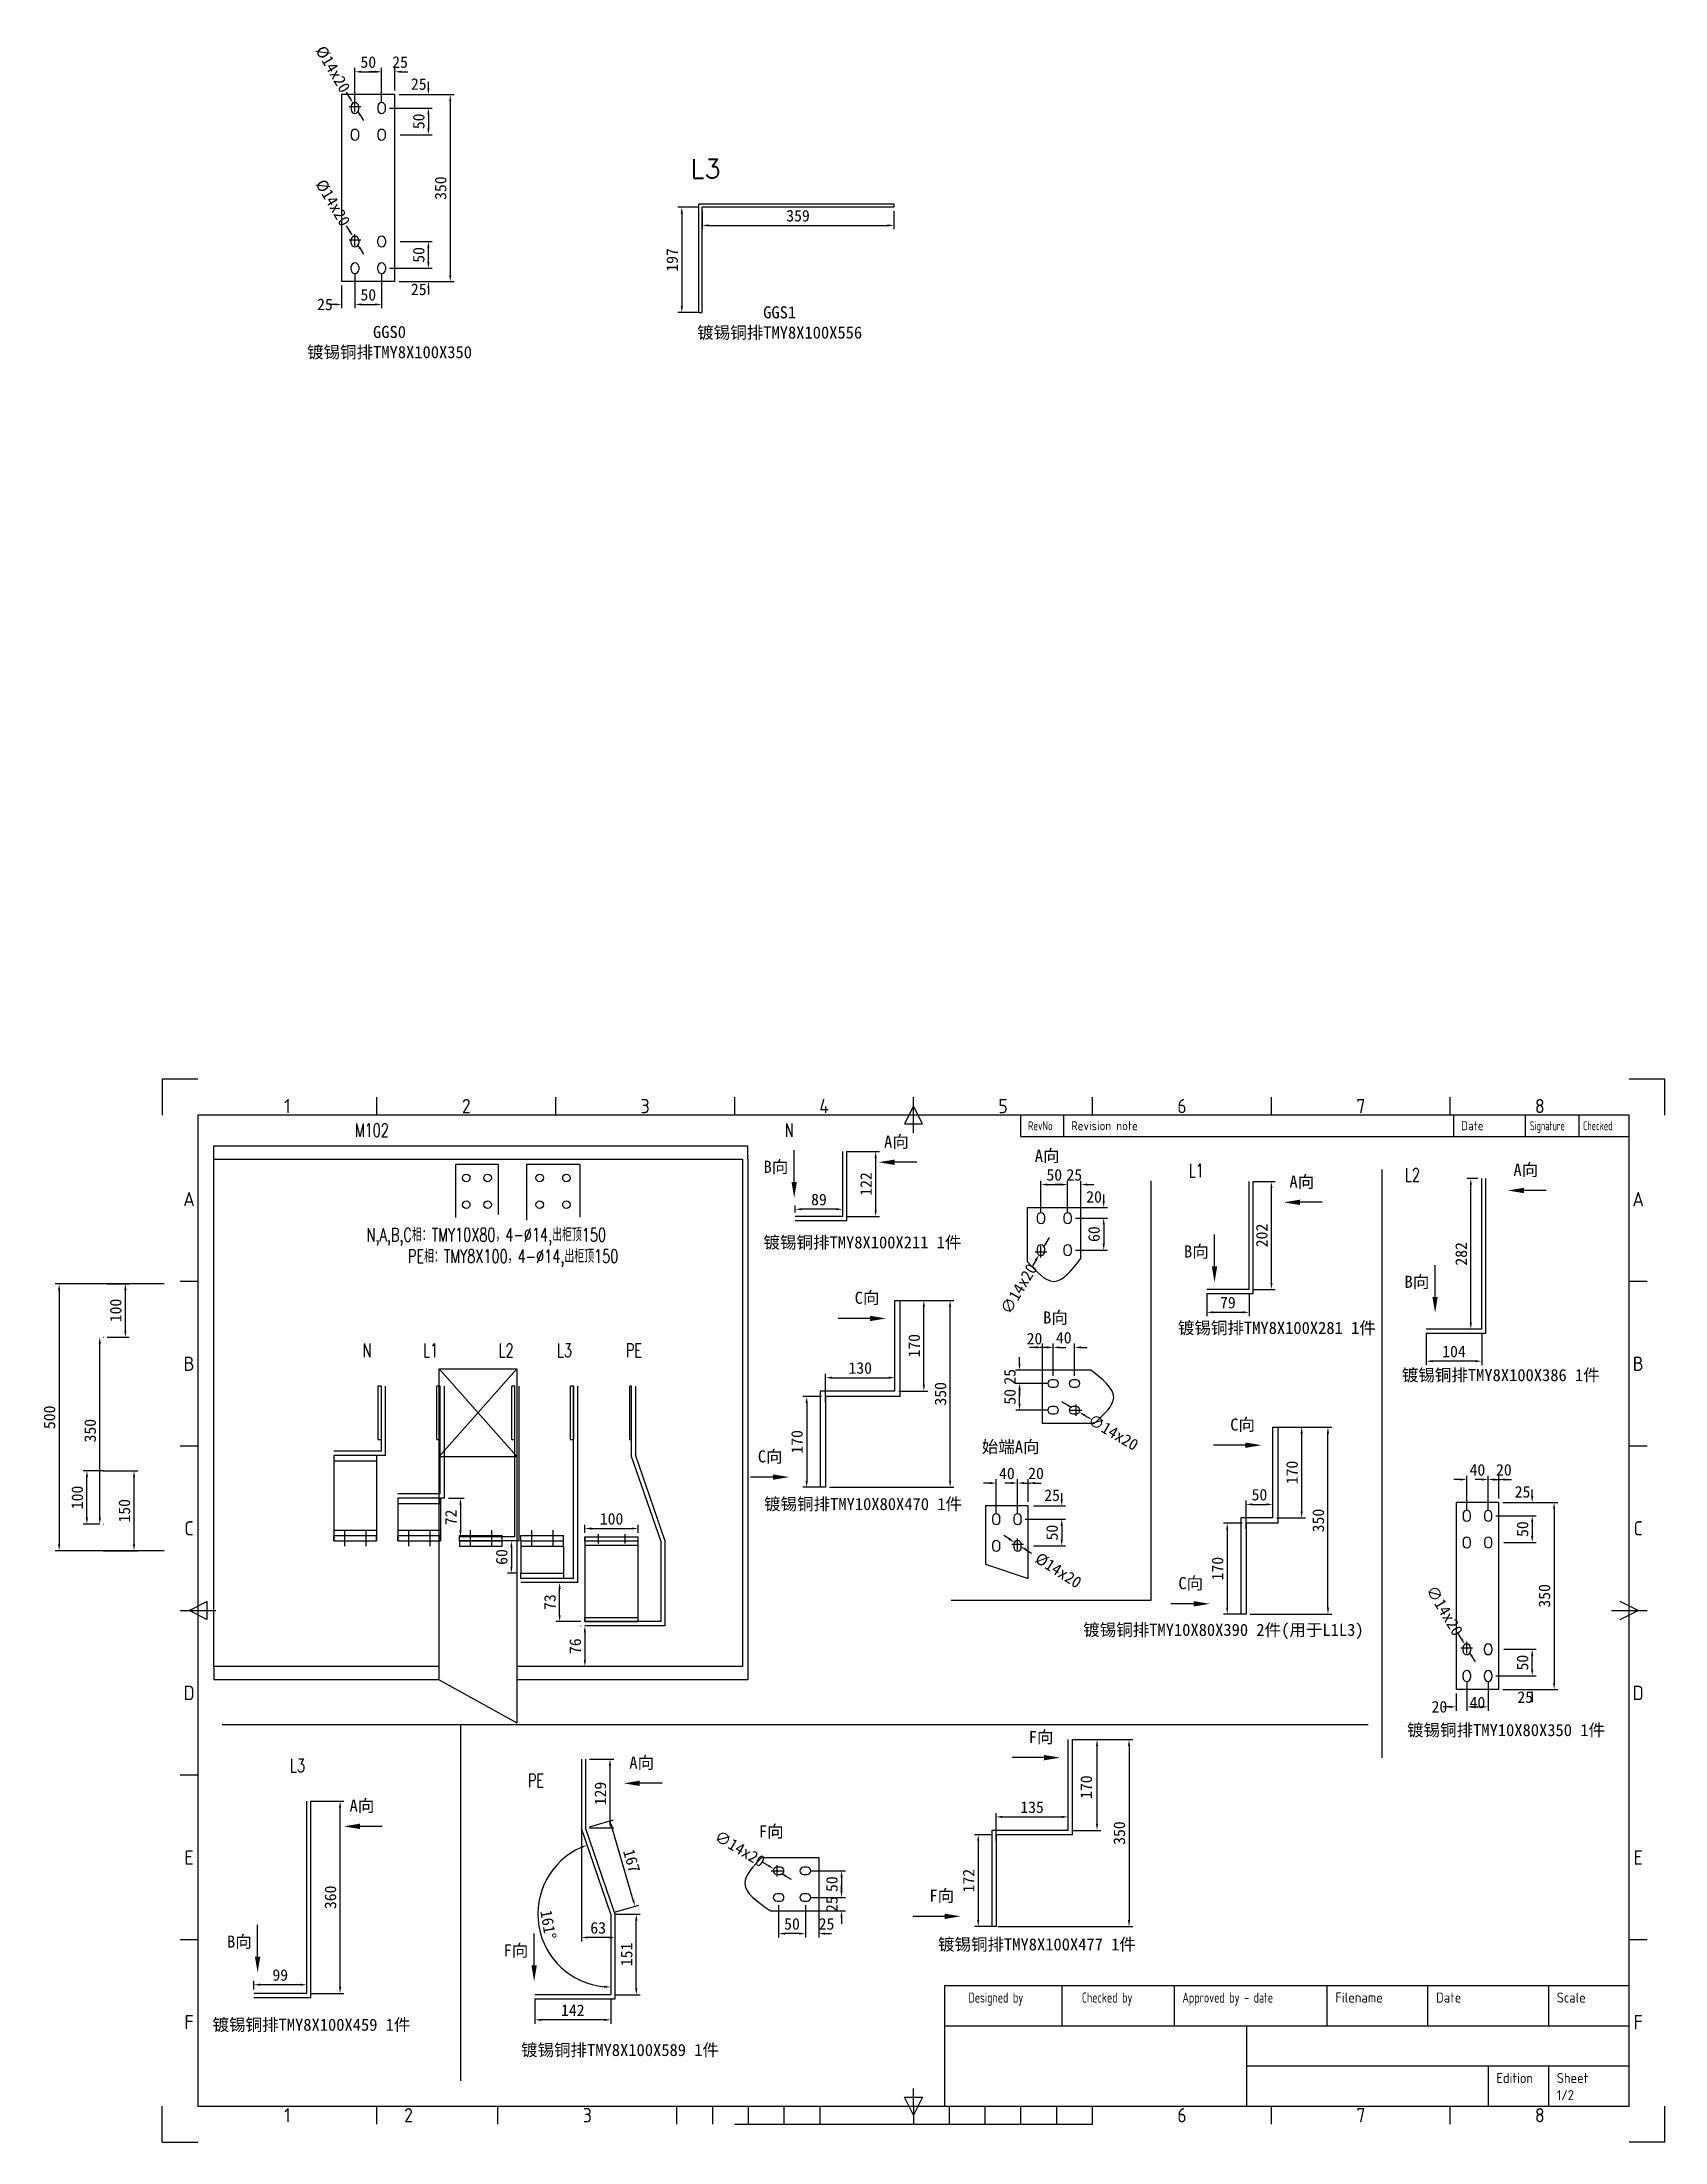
# Model space of a CAD drawing. Extents: x -48968009 to 2588125, y -43922717 to 2.
# Drawn here: x 2486621 to 2489659, y -615712 to -611780 of the extents above; entities that cross this region are included whole.
import ezdxf
from ezdxf.enums import TextEntityAlignment as Align

# ---------------------------------------------------------------- set-up
doc = ezdxf.new("R2010")
doc.units = 0
doc.header["$LTSCALE"] = 1000
doc.header["$MEASUREMENT"] = 0
doc.layers.get('DEFPOINTS').update_dxf_attribs({"linetype": 'CONTINUOUS'})
for name, color, linetype in [('$1-强电干线', 7, 'CONTINUOUS'), ('DQ', 7, 'CONTINUOUS'), ('FRAME025', 7, 'CONTINUOUS'), ('FRAME050', 6, 'CONTINUOUS'), ('FRAME070', 5, 'CONTINUOUS'), ('FRAME200', 8, 'CONTINUOUS'), ('WALL', 2, 'CONTINUOUS'), ('图层4', 221, 'CONTINUOUS'), ('图层6', 221, 'CONTINUOUS'), ('电气', 4, 'CONTINUOUS')]:
    doc.layers.add(name, color=color, linetype=linetype)
doc.styles.add('_TCH_DIM', font='SIMPLEX', dxfattribs={"width": 0.8, "height": 3.5, "bigfont": 'HZTXT'})
doc.styles.add('_TCH_SPACE', font='SIMPLEX.shx', dxfattribs={"width": 0.8, "bigfont": 'GBCBIG.shx'})
doc.styles.add('ISOCP', font='isocp.shx')
doc.dimstyles.new('NORMAL', dxfattribs={"dimscale": 0.2, "dimtxt": 0.18, "dimasz": 0.18, "dimexe": 0.18, "dimexo": 0.0625, "dimgap": 0.09, "dimtad": 0, "dimtih": 1, "dimtoh": 1, "dimdec": 4, "dimzin": 0, "dimdsep": 46, "dimtxsty": 'Standard', "dimcen": 0.09, "dimadec": 0, "dimazin": 0, "dimtfac": 1, "dimtdec": 4, "dimtofl": 0, "dimtmove": 0, "dimatfit": 3, "dimfxl": 1, "dimtolj": 1, "dimtzin": 0, "dimarcsym": 0})

msp = doc.modelspace()

# ---------------------------------------------------------------- texts
at = {"layer": '$1-强电干线', "color": 1, "style": '_TCH_DIM', "width": 0.705882}
for s, height, p in [('M102', 24.99, (2487206.5, -613830.2)), ('N', 25, (2488011.2, -613830)), ('L1', 24.99, (2488767.8, -613905.9)), ('L2', 24.99, (2489172.6, -613913.8)), ('N,A,B,C相：TMY10X80，4-%%C14,出柜顶150', 24.99, (2487228.4, -614025.9)), ('PE相：TMY8X100，4-%%C14,出柜顶150', 24.99, (2487305.7, -614066.1)), ('N', 25, (2487220.9, -614242.4)), ('L1', 24.99, (2487334.1, -614242.4)), ('L2', 24.99, (2487475.5, -614242.4)), ('L3', 24.99, (2487584.8, -614242.4)), ('PE', 24.99, (2487713.7, -614242.4)), ('L3', 24.99, (2487085, -615019.6)), ('PE', 24.99, (2487530.3, -615047.7))]:
    msp.add_text(s, height=height, dxfattribs=at).set_placement(p)
at = {"layer": 'FRAME025', "ltscale": 0.8, "style": 'ISOCP', "width": 0.8}
for s, height, p in [('Designed by', 18.842, (2488355.3, -615441.6)), ('Checked by', 18.84, (2488567.3, -615441.6)), ('Approved by - date', 18.842, (2488755.8, -615441.6))]:
    msp.add_text(s, height=height, dxfattribs=at).set_placement(p, align=Align.MIDDLE_LEFT)
at = {"layer": 'FRAME025', "style": 'ISOCP'}
for s, p in [('Filename', (2489042.2, -615441.6)), ('Date', (2489230.6, -615441.6)), ('Scale', (2489456.7, -615441.6)), ('Edition', (2489343.7, -615592.3)), ('1/2', (2489456.7, -615624.3)), ('Sheet', (2489456.7, -615592.3))]:
    msp.add_text(s, height=18.84, dxfattribs=at).set_placement(p, align=Align.MIDDLE_LEFT)
at = {"layer": '图层4', "char_height": 22.68, "attachment_point": 5}
for s, insert in [('\\A1;A{\\fSimSun|b0|i0|c134|p2;向}', (2488220.4, -613840.3)), ('\\A1;B{\\fSimSun|b0|i0|c134|p2;向}', (2487994.8, -613887.5)), ('\\A1;A{\\fSimSun|b0|i0|c134|p2;向}', (2489398.8, -613893.1)), ('\\A1;A{\\fSimSun|b0|i0|c134|p2;向}', (2488979.4, -613915.3)), ('{\\fSimSun|b0|i0|c134|p2;镀锡铜排TMY8X100X211 1件}', (2488156.7, -614029)), ('\\A1;B{\\fSimSun|b0|i0|c134|p2;向}', (2488781.9, -614046)), ('\\A1;C{\\fSimSun|b0|i0|c134|p2;向}', (2488165.3, -614132.7)), ('\\A1;B{\\fSimSun|b0|i0|c134|p2;向}', (2489194.9, -614102.8)), ('{\\fSimSun|b0|i0|c134|p2;镀锡铜排TMY8X100X281 1件}', (2488932.6, -614189.1)), ('{\\fSimSun|b0|i0|c134|p2;镀锡铜排TMY8X100X386 1件}', (2489351.9, -614277.5)), ('\\A1;C{\\fSimSun|b0|i0|c134|p2;向}', (2488868.5, -614370)), ('\\A1;C{\\fSimSun|b0|i0|c134|p2;向}', (2487984, -614429.7)), ('{\\fSimSun|b0|i0|c134|p2;镀锡铜排TMY10X80X470 1件}', (2488157.8, -614518.9)), ('\\A1;C{\\fSimSun|b0|i0|c134|p2;向}', (2488771.4, -614667)), ('{\\fSimSun|b0|i0|c134|p2;镀锡铜排TMY10X80X390 2件(用于L1L3)}', (2488832.5, -614756.2)), ('\\A1;F{\\fSimSun|b0|i0|c134|p2;向}', (2488491.1, -614955)), ('{\\fSimSun|b0|i0|c134|p2;镀锡铜排TMY10X80X350 1件}', (2489361.7, -614942.1)), ('\\A1;A{\\fSimSun|b0|i0|c134|p2;向}', (2487743.4, -615003)), ('\\A1;A{\\fSimSun|b0|i0|c134|p2;向}', (2487219.6, -615083.6)), ('\\A1;F{\\fSimSun|b0|i0|c134|p2;向}', (2488305.2, -615252.1)), ('\\A1;B{\\fSimSun|b0|i0|c134|p2;向}', (2486990.2, -615338.1)), ('\\A1;F{\\fSimSun|b0|i0|c134|p2;向}', (2487508, -615354.6)), ('{\\fSimSun|b0|i0|c134|p2;镀锡铜排TMY8X100X477 1件}', (2488483.4, -615343.3)), ('{\\fSimSun|b0|i0|c134|p2;镀锡铜排TMY8X100X459 1件}', (2487125.1, -615493.8)), ('{\\fSimSun|b0|i0|c134|p2;镀锡铜排TMY8X100X589 1件}', (2487702.8, -615541))]:
    msp.add_mtext(s, dxfattribs=dict(at, insert=insert))

# ---------------------------------------------------------------- blocks, each defined once
blk = doc.blocks.new('SAFSDF')
at = {"layer": 'FRAME050'}
for p, q in [((2407936.8, -560522.8), (2407936.8, -560478.2)), ((2408382, -560522.8), (2408382, -560478.2)), ((2408827.2, -560522.8), (2408827.2, -560478.2)), ((2409272.5, -560567.3), (2409272.5, -560478.2)), ((2409717.7, -560522.8), (2409717.7, -560478.2)), ((2410162.9, -560522.8), (2410162.9, -560478.2)), ((2410608.1, -560522.8), (2410608.1, -560478.2)), ((2409272.5, -560500.5), (2409250.2, -560545)), ((2409294.7, -560545), (2409272.5, -560500.5)), ((2409250.2, -560545), (2409294.7, -560545)), ((2407491.6, -560936.8), (2407447.1, -560936.8)), ((2411097.8, -560936.8), (2411053.3, -560936.8)), ((2407491.6, -561346.4), (2407447.1, -561346.4)), ((2411097.8, -561346.4), (2411053.3, -561346.4)), ((2407469.4, -561756), (2407513.9, -561733.7)), ((2407513.9, -561733.7), (2407513.9, -561778.2)), ((2411075.6, -561756), (2411031, -561733.7)), ((2407447.1, -561756), (2407536.1, -561756)), ((2407513.9, -561778.2), (2407469.4, -561756)), ((2411008.8, -561756), (2411097.8, -561756)), ((2411031, -561778.2), (2411075.6, -561756)), ((2407491.6, -562165.6), (2407447.1, -562165.6)), ((2407491.6, -562575.2), (2407447.1, -562575.2)), ((2411097.8, -562575.2), (2411053.3, -562575.2)), ((2407936.8, -563033.7), (2407936.8, -562989.2)), ((2408238.2, -563033.7), (2408238.2, -562989.2)), ((2408683.4, -563033.7), (2408683.4, -562989.2)), ((2408772.5, -563033.7), (2408772.5, -562989.2)), ((2408861.5, -563033.7), (2408861.5, -562989.2)), ((2408950.6, -563033.7), (2408950.6, -562989.2)), ((2409039.6, -563033.7), (2409039.6, -562989.2)), ((2409250.2, -562967), (2409294.7, -562967)), ((2409272.5, -563011.5), (2409250.2, -562967)), ((2409272.5, -562989.2), (2409272.5, -562944.7)), ((2409294.7, -562967), (2409272.5, -563011.5)), ((2409272.5, -562989.2), (2409272.5, -563033.7)), ((2409361.5, -563033.7), (2409361.5, -562989.2)), ((2409450.5, -563033.7), (2409450.5, -562989.2)), ((2409539.6, -563033.7), (2409539.6, -562989.2)), ((2409628.6, -563033.7), (2409628.6, -562989.2)), ((2409717.7, -563033.7), (2409717.7, -562989.2)), ((2410162.9, -563033.7), (2410162.9, -562989.2)), ((2410608.1, -563033.7), (2410608.1, -562989.2)), ((2408827.2, -563033.7), (2409717.7, -563033.7))]:
    blk.add_line(p, q, dxfattribs=at)
at = {"layer": 'FRAME070'}
for p, q in [((2411053.3, -560522.8), (2407491.6, -560522.8)), ((2407491.6, -560522.8), (2407491.6, -562989.2)), ((2409539.6, -560576.2), (2409539.6, -560522.8)), ((2409646.4, -560576.2), (2409646.4, -560522.8)), ((2410617, -560576.2), (2410617, -560522.8)), ((2410795.1, -560576.2), (2410795.1, -560522.8)), ((2410928.6, -560576.2), (2410928.6, -560522.8)), ((2411053.3, -562989.2), (2411053.3, -560522.8)), ((2409539.6, -560576.2), (2411053.3, -560576.2)), ((2407491.6, -562989.2), (2411053.3, -562989.2))]:
    blk.add_line(p, q, dxfattribs=at)
at = {"layer": 'FRAME200'}
for p, q in [((2407491.6, -560433.7), (2407402.6, -560433.7)), ((2407402.6, -560433.7), (2407402.6, -560522.8)), ((2411142.3, -560433.7), (2411053.3, -560433.7)), ((2411142.3, -560522.8), (2411142.3, -560433.7)), ((2407402.6, -563078.3), (2407402.6, -562989.2)), ((2411142.3, -563078.3), (2411142.3, -562989.2)), ((2407402.6, -563078.3), (2407491.6, -563078.3)), ((2411142.3, -563078.3), (2411053.3, -563078.3))]:
    blk.add_line(p, q, dxfattribs=at)
at = {"layer": 'FRAME025', "ltscale": 0.8, "style": 'ISOCP', "width": 0.8}
blk.add_text('RevNo', height=22.26, dxfattribs=at).set_placement((2409557.4, -560549.5), align=Align.MIDDLE_LEFT)
at = {"layer": 'FRAME025', "style": 'ISOCP'}
for s, height, p in [('Revision note', 22.261, (2409664.2, -560549.5)), ('Date', 22.26, (2410634.8, -560549.5))]:
    blk.add_text(s, height=height, dxfattribs=at).set_placement(p, align=Align.MIDDLE_LEFT)
at = {"layer": 'FRAME025', "style": 'ISOCP', "width": 0.6}
for s, p in [('Signature', (2410806.3, -560549.5)), ('Checked', (2410938.3, -560549.5))]:
    blk.add_text(s, height=22.26, dxfattribs=at).set_placement(p, align=Align.MIDDLE_LEFT)
at = {"layer": 'FRAME050', "style": 'ISOCP'}
for s, p in [('1', (2407714.2, -560500.5)), ('2', (2408159.4, -560500.5)), ('3', (2408604.6, -560500.5)), ('4', (2409049.9, -560500.5)), ('5', (2409495.1, -560500.5)), ('6', (2409940.3, -560500.5)), ('7', (2410385.5, -560500.5)), ('8', (2410830.7, -560500.5)), ('A', (2407469.4, -560732)), ('A', (2411075.6, -560732)), ('B', (2407469.4, -561141.6)), ('B', (2411075.6, -561141.6)), ('C', (2407469.4, -561551.2)), ('C', (2411075.6, -561551.2)), ('D', (2407469.4, -561960.8)), ('D', (2411075.6, -561960.8)), ('E', (2407469.4, -562370.4)), ('E', (2411075.6, -562370.4)), ('F', (2407469.4, -562780)), ('F', (2411075.6, -562780)), ('1', (2407714.2, -563011.5)), ('2', (2408015.6, -563011.5)), ('3', (2408460.8, -563011.5)), ('6', (2409940.3, -563011.5)), ('7', (2410385.5, -563011.5)), ('8', (2410830.7, -563011.5))]:
    blk.add_text(s, height=35.6, dxfattribs=at).set_placement(p, align=Align.MIDDLE)
blk = doc.blocks.new('DFFDF')
at = {"layer": '图层4', "color": 33}
for p, q in [((2507923.9, -577959.2), (2507923.9, -577859.2)), ((2507929.9, -577859.2), (2507923.9, -577859.2)), ((2507929.9, -577959.2), (2507929.9, -577859.2)), ((2508033.9, -577959.2), (2508033.9, -577859.2)), ((2508039.9, -577859.2), (2508033.9, -577859.2)), ((2508039.9, -577959.2), (2508039.9, -577859.2)), ((2508173.9, -577959.2), (2508173.9, -577859.2)), ((2508179.9, -577859.2), (2508173.9, -577859.2)), ((2508179.9, -577959.2), (2508179.9, -577859.2)), ((2508283.9, -577959.2), (2508283.9, -577859.2)), ((2508289.9, -577859.2), (2508283.9, -577859.2)), ((2508289.9, -577959.2), (2508289.9, -577859.2)), ((2508394.9, -577959.2), (2508394.9, -577859.2)), ((2508397.9, -577859.2), (2508394.9, -577859.2)), ((2508397.9, -577959.2), (2508397.9, -577859.2)), ((2507923.9, -577959.2), (2507929.9, -577959.2)), ((2508033.9, -577959.2), (2508039.9, -577959.2)), ((2508173.9, -577959.2), (2508179.9, -577959.2)), ((2508283.9, -577959.2), (2508289.9, -577959.2)), ((2508394.9, -577959.2), (2508397.9, -577959.2))]:
    blk.add_line(p, q, dxfattribs=at)
blk = doc.blocks.new('*D1942')
at = {"layer": 'DEFPOINTS', "color": 0}
for p in [(2487374, -614506.8), (2487402, -614578.8), (2487404.1, -614578.8)]:
    blk.add_point(p, dxfattribs=at)
at = {"layer": '图层6', "lineweight": -2}
for p, q in [((2487381.5, -614506.8), (2487411.3, -614506.8)), ((2487404.1, -614518.8), (2487404.1, -614566.8)), ((2487409.5, -614578.8), (2487411.3, -614578.8))]:
    blk.add_line(p, q, dxfattribs=at)
at = {"layer": '图层6'}
for points in [[(2487402.1, -614518.8), (2487406.1, -614518.8), (2487404.1, -614506.8)], [(2487402.1, -614566.8), (2487406.1, -614566.8), (2487404.1, -614578.8)]]:
    blk.add_solid(points, dxfattribs=at)
at = {"layer": '图层6', "insert": (2487386.1, -614542.8), "char_height": 21.6, "attachment_point": 5, "rotation": 90}
blk.add_mtext('\\A1;72', dxfattribs=at)
blk = doc.blocks.new('*D1943')
at = {"layer": 'DEFPOINTS', "color": 0}
for p in [(2487589.7, -614664.8), (2487624, -614664.8), (2487637, -614737.8)]:
    blk.add_point(p, dxfattribs=at)
at = {"layer": '图层6', "lineweight": -2}
for p, q in [((2487616.5, -614664.8), (2487582.5, -614664.8)), ((2487589.7, -614725.8), (2487589.7, -614676.8)), ((2487629.5, -614737.8), (2487582.5, -614737.8))]:
    blk.add_line(p, q, dxfattribs=at)
at = {"layer": '图层6'}
for points in [[(2487587.7, -614676.8), (2487591.7, -614676.8), (2487589.7, -614664.8)], [(2487587.7, -614725.8), (2487591.7, -614725.8), (2487589.7, -614737.8)]]:
    blk.add_solid(points, dxfattribs=at)
at = {"layer": '图层6', "insert": (2487571.7, -614701.3), "char_height": 21.6, "attachment_point": 5, "rotation": 90}
blk.add_mtext('\\A1;73', dxfattribs=at)
blk = doc.blocks.new('*D1944')
at = {"layer": 'DEFPOINTS', "color": 0}
for p in [(2487509.5, -614586.8), (2487499.4, -614646.8), (2487517, -614646.8)]:
    blk.add_point(p, dxfattribs=at)
at = {"layer": '图层6', "lineweight": -2}
for p, q in [((2487502, -614586.8), (2487492.2, -614586.8)), ((2487499.4, -614598.8), (2487499.4, -614634.8)), ((2487509.5, -614646.8), (2487492.2, -614646.8))]:
    blk.add_line(p, q, dxfattribs=at)
at = {"layer": '图层6'}
for points in [[(2487497.4, -614598.8), (2487501.4, -614598.8), (2487499.4, -614586.8)], [(2487497.4, -614634.8), (2487501.4, -614634.8), (2487499.4, -614646.8)]]:
    blk.add_solid(points, dxfattribs=at)
at = {"layer": '图层6', "insert": (2487481.4, -614616.8), "char_height": 21.6, "attachment_point": 5, "rotation": 90}
blk.add_mtext('\\A1;60', dxfattribs=at)
blk = doc.blocks.new('*D1945')
at = {"layer": 'DEFPOINTS', "color": 0}
for p in [(2487637, -614578.8), (2487737, -614563.5), (2487737, -614578.8)]:
    blk.add_point(p, dxfattribs=at)
at = {"layer": '图层6', "lineweight": -2}
for p, q in [((2487637, -614571.3), (2487637, -614556.3)), ((2487649, -614563.5), (2487725, -614563.5)), ((2487737, -614571.3), (2487737, -614556.3))]:
    blk.add_line(p, q, dxfattribs=at)
at = {"layer": '图层6'}
for points in [[(2487649, -614561.5), (2487649, -614565.5), (2487637, -614563.5)], [(2487725, -614561.5), (2487725, -614565.5), (2487737, -614563.5)]]:
    blk.add_solid(points, dxfattribs=at)
at = {"layer": '图层6', "insert": (2487687, -614545.5), "char_height": 21.6, "attachment_point": 5}
blk.add_mtext('\\A1;100', dxfattribs=at)
blk = doc.blocks.new('*D1946')
at = {"layer": 'DEFPOINTS', "color": 0}
for p in [(2486856.9, -614105.3), (2486652.7, -614605.3), (2486856.9, -614605.3)]:
    blk.add_point(p, dxfattribs=at)
at = {"layer": '图层6', "lineweight": -2}
for p, q in [((2486849.4, -614105.3), (2486645.5, -614105.3)), ((2486652.7, -614117.3), (2486652.7, -614593.3)), ((2486849.4, -614605.3), (2486645.5, -614605.3))]:
    blk.add_line(p, q, dxfattribs=at)
at = {"layer": '图层6'}
for points in [[(2486650.7, -614117.3), (2486654.7, -614117.3), (2486652.7, -614105.3)], [(2486650.7, -614593.3), (2486654.7, -614593.3), (2486652.7, -614605.3)]]:
    blk.add_solid(points, dxfattribs=at)
at = {"layer": '图层6', "insert": (2486634.7, -614355.3), "char_height": 21.6, "attachment_point": 5, "rotation": 90}
blk.add_mtext('\\A1;500', dxfattribs=at)
blk = doc.blocks.new('*D1947')
at = {"layer": 'DEFPOINTS', "color": 0}
for p in [(2486727.4, -614455.3), (2486792.9, -614455.3), (2486727.4, -614605.3)]:
    blk.add_point(p, dxfattribs=at)
at = {"layer": '图层6', "lineweight": -2}
for p, q in [((2486734.9, -614455.3), (2486800.1, -614455.3)), ((2486792.9, -614593.3), (2486792.9, -614467.3)), ((2486734.9, -614605.3), (2486800.1, -614605.3))]:
    blk.add_line(p, q, dxfattribs=at)
at = {"layer": '图层6'}
for points in [[(2486790.9, -614467.3), (2486794.9, -614467.3), (2486792.9, -614455.3)], [(2486790.9, -614593.3), (2486794.9, -614593.3), (2486792.9, -614605.3)]]:
    blk.add_solid(points, dxfattribs=at)
at = {"layer": '图层6', "insert": (2486774.9, -614530.3), "char_height": 21.6, "attachment_point": 5, "rotation": 90}
blk.add_mtext('\\A1;150', dxfattribs=at)
blk = doc.blocks.new('*D1948')
at = {"layer": 'DEFPOINTS', "color": 0}
for p in [(2486727.4, -614205.3), (2486728.8, -614205.3), (2486727.4, -614555.3)]:
    blk.add_point(p, dxfattribs=at)
at = {"layer": '图层6', "lineweight": -2}
for p, q in [((2486728.8, -614543.3), (2486728.8, -614217.3)), ((2486734.9, -614205.3), (2486736, -614205.3)), ((2486734.9, -614555.3), (2486736, -614555.3))]:
    blk.add_line(p, q, dxfattribs=at)
at = {"layer": '图层6'}
for points in [[(2486726.8, -614217.3), (2486730.8, -614217.3), (2486728.8, -614205.3)], [(2486726.8, -614543.3), (2486730.8, -614543.3), (2486728.8, -614555.3)]]:
    blk.add_solid(points, dxfattribs=at)
at = {"layer": '图层6', "insert": (2486710.8, -614380.3), "char_height": 21.6, "attachment_point": 5, "rotation": 90}
blk.add_mtext('\\A1;350', dxfattribs=at)
blk = doc.blocks.new('*D1949')
at = {"layer": 'DEFPOINTS', "color": 0}
for p in [(2486704.7, -614455.3), (2486743.5, -614455.3), (2486736, -614555.3)]:
    blk.add_point(p, dxfattribs=at)
at = {"layer": '图层6', "lineweight": -2}
for p, q in [((2486736, -614455.3), (2486697.5, -614455.3)), ((2486704.7, -614543.3), (2486704.7, -614467.3)), ((2486728.5, -614555.3), (2486697.5, -614555.3))]:
    blk.add_line(p, q, dxfattribs=at)
at = {"layer": '图层6'}
for points in [[(2486702.7, -614467.3), (2486706.7, -614467.3), (2486704.7, -614455.3)], [(2486702.7, -614543.3), (2486706.7, -614543.3), (2486704.7, -614555.3)]]:
    blk.add_solid(points, dxfattribs=at)
at = {"layer": '图层6', "insert": (2486686.7, -614505.3), "char_height": 21.6, "attachment_point": 5, "rotation": 90}
blk.add_mtext('\\A1;100', dxfattribs=at)
blk = doc.blocks.new('*D1950')
at = {"layer": 'DEFPOINTS', "color": 0}
for p in [(2486734.9, -614105.3), (2486776.7, -614105.3), (2486734.9, -614205.3)]:
    blk.add_point(p, dxfattribs=at)
at = {"layer": '图层6', "lineweight": -2}
for p, q in [((2486742.4, -614105.3), (2486783.9, -614105.3)), ((2486776.7, -614193.3), (2486776.7, -614117.3)), ((2486742.4, -614205.3), (2486783.9, -614205.3))]:
    blk.add_line(p, q, dxfattribs=at)
at = {"layer": '图层6'}
for points in [[(2486774.7, -614117.3), (2486778.7, -614117.3), (2486776.7, -614105.3)], [(2486774.7, -614193.3), (2486778.7, -614193.3), (2486776.7, -614205.3)]]:
    blk.add_solid(points, dxfattribs=at)
at = {"layer": '图层6', "insert": (2486758.7, -614155.3), "char_height": 21.6, "attachment_point": 5, "rotation": 90}
blk.add_mtext('\\A1;100', dxfattribs=at)
blk = doc.blocks.new('*D1951')
at = {"layer": 'DEFPOINTS', "color": 0}
for p in [(2488087.6, -614316.3), (2488052.3, -614486.3), (2488087.6, -614486.3)]:
    blk.add_point(p, dxfattribs=at)
at = {"layer": '图层4', "lineweight": -2}
for p, q in [((2488080.1, -614316.3), (2488045.1, -614316.3)), ((2488052.3, -614328.3), (2488052.3, -614474.3)), ((2488080.1, -614486.3), (2488045.1, -614486.3))]:
    blk.add_line(p, q, dxfattribs=at)
at = {"layer": '图层4'}
for points in [[(2488050.3, -614328.3), (2488054.3, -614328.3), (2488052.3, -614316.3)], [(2488050.3, -614474.3), (2488054.3, -614474.3), (2488052.3, -614486.3)]]:
    blk.add_solid(points, dxfattribs=at)
at = {"layer": '图层4', "insert": (2488034.3, -614401.3), "char_height": 21.6, "attachment_point": 5, "rotation": 90}
blk.add_mtext('\\A1;170', dxfattribs=at)
blk = doc.blocks.new('*D1952')
at = {"layer": 'DEFPOINTS', "color": 0}
for p in [(2488217.6, -614281.1), (2488217.6, -614286.3), (2488087.6, -614334.5)]:
    blk.add_point(p, dxfattribs=at)
at = {"layer": '图层4', "lineweight": -2}
for p, q in [((2488087.6, -614327), (2488087.6, -614273.9)), ((2488217.6, -614278.8), (2488217.6, -614273.9)), ((2488099.6, -614281.1), (2488205.6, -614281.1))]:
    blk.add_line(p, q, dxfattribs=at)
at = {"layer": '图层4'}
for points in [[(2488099.6, -614279.1), (2488099.6, -614283.1), (2488087.6, -614281.1)], [(2488205.6, -614279.1), (2488205.6, -614283.1), (2488217.6, -614281.1)]]:
    blk.add_solid(points, dxfattribs=at)
at = {"layer": '图层4', "insert": (2488152.6, -614263.1), "char_height": 21.6, "attachment_point": 5}
blk.add_mtext('\\A1;130', dxfattribs=at)
blk = doc.blocks.new('*D1953')
at = {"layer": 'DEFPOINTS', "color": 0}
for p in [(2488217.6, -614136.3), (2488271.7, -614136.3), (2488217.6, -614306.3)]:
    blk.add_point(p, dxfattribs=at)
at = {"layer": '图层4', "lineweight": -2}
for p, q in [((2488225.1, -614136.3), (2488278.9, -614136.3)), ((2488271.7, -614294.3), (2488271.7, -614148.3)), ((2488225.1, -614306.3), (2488278.9, -614306.3))]:
    blk.add_line(p, q, dxfattribs=at)
at = {"layer": '图层4'}
for points in [[(2488269.7, -614148.3), (2488273.7, -614148.3), (2488271.7, -614136.3)], [(2488269.7, -614294.3), (2488273.7, -614294.3), (2488271.7, -614306.3)]]:
    blk.add_solid(points, dxfattribs=at)
at = {"layer": '图层4', "insert": (2488253.7, -614221.3), "char_height": 21.6, "attachment_point": 5, "rotation": 90}
blk.add_mtext('\\A1;170', dxfattribs=at)
blk = doc.blocks.new('*D2317')
at = {"layer": 'DEFPOINTS', "color": 0}
for p in [(2509424.4, -569632.7), (2509384.4, -569697.4), (2509424.4, -569697.4)]:
    blk.add_point(p, dxfattribs=at)
at = {"layer": '图层4', "lineweight": -2}
for p, q in [((2509372.4, -569632.7), (2509360.4, -569632.7)), ((2509384.4, -569689.9), (2509384.4, -569625.5)), ((2509424.4, -569689.9), (2509424.4, -569625.5)), ((2509436.4, -569632.7), (2509448.4, -569632.7))]:
    blk.add_line(p, q, dxfattribs=at)
at = {"layer": '图层4'}
for points in [[(2509372.4, -569634.7), (2509372.4, -569630.7), (2509384.4, -569632.7)], [(2509436.4, -569630.7), (2509436.4, -569634.7), (2509424.4, -569632.7)]]:
    blk.add_solid(points, dxfattribs=at)
at = {"layer": '图层4', "insert": (2509404.4, -569614.7), "char_height": 21.6, "attachment_point": 5}
blk.add_mtext('\\A1;40', dxfattribs=at)
blk = doc.blocks.new('*D2318')
at = {"layer": 'DEFPOINTS', "color": 0}
for p in [(2509444.4, -569632.6), (2509424.4, -569663.8), (2509444.4, -569675.4)]:
    blk.add_point(p, dxfattribs=at)
at = {"layer": '图层4', "lineweight": -2}
for p, q in [((2509412.4, -569632.6), (2509400.4, -569632.6)), ((2509424.4, -569656.3), (2509424.4, -569625.4)), ((2509444.4, -569667.9), (2509444.4, -569625.4)), ((2509456.4, -569632.6), (2509468.4, -569632.6))]:
    blk.add_line(p, q, dxfattribs=at)
at = {"layer": '图层4'}
for points in [[(2509412.4, -569634.6), (2509412.4, -569630.6), (2509424.4, -569632.6)], [(2509456.4, -569630.6), (2509456.4, -569634.6), (2509444.4, -569632.6)]]:
    blk.add_solid(points, dxfattribs=at)
at = {"layer": '图层4', "insert": (2509458.9, -569614.6), "char_height": 21.6, "attachment_point": 5}
blk.add_mtext('\\A1;20', dxfattribs=at)
blk = doc.blocks.new('*D2319')
at = {"layer": 'DEFPOINTS', "color": 0}
for p in [(2509446.4, -569675.4), (2509507, -569675.4), (2509431.4, -569700.4)]:
    blk.add_point(p, dxfattribs=at)
at = {"layer": '图层4', "lineweight": -2}
for p, q in [((2509507, -569663.4), (2509507, -569651.4)), ((2509453.9, -569675.4), (2509514.2, -569675.4)), ((2509438.9, -569700.4), (2509514.2, -569700.4)), ((2509507, -569712.4), (2509507, -569724.4))]:
    blk.add_line(p, q, dxfattribs=at)
at = {"layer": '图层4'}
for points in [[(2509505, -569663.4), (2509509, -569663.4), (2509507, -569675.4)], [(2509509, -569712.4), (2509505, -569712.4), (2509507, -569700.4)]]:
    blk.add_solid(points, dxfattribs=at)
at = {"layer": '图层4', "insert": (2509489, -569655.7), "char_height": 21.6, "attachment_point": 5}
blk.add_mtext('\\A1;25', dxfattribs=at)
blk = doc.blocks.new('*D2320')
at = {"layer": 'DEFPOINTS', "color": 0}
for p in [(2509465.2, -569700.4), (2509446.4, -569750.4), (2509507, -569750.4)]:
    blk.add_point(p, dxfattribs=at)
at = {"layer": '图层4', "lineweight": -2}
for p, q in [((2509472.7, -569700.4), (2509514.2, -569700.4)), ((2509507, -569712.4), (2509507, -569738.4)), ((2509453.9, -569750.4), (2509514.2, -569750.4))]:
    blk.add_line(p, q, dxfattribs=at)
at = {"layer": '图层4'}
for points in [[(2509509, -569712.4), (2509505, -569712.4), (2509507, -569700.4)], [(2509505, -569738.4), (2509509, -569738.4), (2509507, -569750.4)]]:
    blk.add_solid(points, dxfattribs=at)
at = {"layer": '图层4', "insert": (2509489, -569725.4), "char_height": 21.6, "attachment_point": 5, "rotation": 90}
blk.add_mtext('\\A1;50', dxfattribs=at)
blk = doc.blocks.new('*D2321')
at = {"layer": 'DEFPOINTS', "color": 0}
for p in [(2509418.6, -569743.7), (2509430.3, -569751.2)]:
    blk.add_point(p, dxfattribs=at)
at = {"layer": '图层4', "lineweight": -2}
for p, q in [((2509408.5, -569737.2), (2509398.4, -569730.7)), ((2509413.6, -569747.4), (2509435.2, -569747.4)), ((2509424.4, -569758.2), (2509424.4, -569736.6)), ((2509440.4, -569757.7), (2509450.5, -569764.2))]:
    blk.add_line(p, q, dxfattribs=at)
at = {"layer": '图层4'}
for points in [[(2509407.4, -569738.9), (2509409.5, -569735.5), (2509418.6, -569743.7)], [(2509441.5, -569756), (2509439.4, -569759.4), (2509430.3, -569751.2)]]:
    blk.add_solid(points, dxfattribs=at)
at = {"layer": '图层4', "insert": (2509500.7, -569796.4), "char_height": 21.6, "attachment_point": 5, "rotation": 327.327}
blk.add_mtext('%%c14x20', dxfattribs=at)
blk = doc.blocks.new('*D1954')
at = {"layer": 'DEFPOINTS', "color": 0}
for p in [(2488227.6, -614136.3), (2488320.9, -614136.3), (2488087.6, -614486.3)]:
    blk.add_point(p, dxfattribs=at)
at = {"layer": '图层6', "lineweight": -2}
for p, q in [((2488235.1, -614136.3), (2488328.1, -614136.3)), ((2488320.9, -614474.3), (2488320.9, -614148.3)), ((2488095.1, -614486.3), (2488328.1, -614486.3))]:
    blk.add_line(p, q, dxfattribs=at)
at = {"layer": '图层6'}
for points in [[(2488318.9, -614148.3), (2488322.9, -614148.3), (2488320.9, -614136.3)], [(2488318.9, -614474.3), (2488322.9, -614474.3), (2488320.9, -614486.3)]]:
    blk.add_solid(points, dxfattribs=at)
at = {"layer": '图层6', "insert": (2488302.9, -614311.3), "char_height": 21.6, "attachment_point": 5, "rotation": 90}
blk.add_mtext('\\A1;350', dxfattribs=at)
blk = doc.blocks.new('*D1733')
at = {"layer": 'DEFPOINTS', "color": 0}
for p in [(2466723.4, -855902.8), (2466673.4, -855962.6), (2466723.4, -855962.6)]:
    blk.add_point(p, dxfattribs=at)
at = {"layer": '图层4', "lineweight": -2}
for p, q in [((2466673.4, -855955.1), (2466673.4, -855895.6)), ((2466685.4, -855902.8), (2466711.4, -855902.8)), ((2466723.4, -855955.1), (2466723.4, -855895.6))]:
    blk.add_line(p, q, dxfattribs=at)
at = {"layer": '图层4'}
for points in [[(2466685.4, -855900.8), (2466685.4, -855904.8), (2466673.4, -855902.8)], [(2466711.4, -855900.8), (2466711.4, -855904.8), (2466723.4, -855902.8)]]:
    blk.add_solid(points, dxfattribs=at)
at = {"layer": '图层4', "insert": (2466698.4, -855884.8), "char_height": 21.6, "attachment_point": 5}
blk.add_mtext('\\A1;50', dxfattribs=at)
blk = doc.blocks.new('*D1734')
at = {"layer": 'DEFPOINTS', "color": 0}
for p in [(2466748.4, -855902.8), (2466723.4, -855934), (2466748.4, -855952.6)]:
    blk.add_point(p, dxfattribs=at)
at = {"layer": '图层4', "lineweight": -2}
for p, q in [((2466711.4, -855902.8), (2466699.4, -855902.8)), ((2466723.4, -855926.5), (2466723.4, -855895.6)), ((2466748.4, -855945.1), (2466748.4, -855895.6)), ((2466760.4, -855902.8), (2466772.4, -855902.8))]:
    blk.add_line(p, q, dxfattribs=at)
at = {"layer": '图层4'}
for points in [[(2466711.4, -855900.8), (2466711.4, -855904.8), (2466723.4, -855902.8)], [(2466760.4, -855900.8), (2466760.4, -855904.8), (2466748.4, -855902.8)]]:
    blk.add_solid(points, dxfattribs=at)
at = {"layer": '图层4', "insert": (2466735.9, -855884.8), "char_height": 21.6, "attachment_point": 5}
blk.add_mtext('\\A1;25', dxfattribs=at)
blk = doc.blocks.new('*D1735')
at = {"layer": 'DEFPOINTS', "color": 0}
for p in [(2466730.4, -855945.6), (2466790.9, -855945.6), (2466730.4, -855965.6)]:
    blk.add_point(p, dxfattribs=at)
at = {"layer": '图层4', "lineweight": -2}
for p, q in [((2466737.9, -855945.6), (2466798.1, -855945.6)), ((2466790.9, -855933.6), (2466790.9, -855921.6)), ((2466737.9, -855965.6), (2466798.1, -855965.6)), ((2466790.9, -855977.6), (2466790.9, -855989.6))]:
    blk.add_line(p, q, dxfattribs=at)
at = {"layer": '图层4'}
for points in [[(2466788.9, -855933.6), (2466792.9, -855933.6), (2466790.9, -855945.6)], [(2466788.9, -855977.6), (2466792.9, -855977.6), (2466790.9, -855965.6)]]:
    blk.add_solid(points, dxfattribs=at)
at = {"layer": '图层4', "insert": (2466772.9, -855925.9), "char_height": 21.6, "attachment_point": 5}
blk.add_mtext('\\A1;20', dxfattribs=at)
blk = doc.blocks.new('*D1736')
at = {"layer": 'DEFPOINTS', "color": 0}
for p in [(2466749.1, -855965.6), (2466730.4, -856025.6), (2466790.9, -856025.6)]:
    blk.add_point(p, dxfattribs=at)
at = {"layer": '图层4', "lineweight": -2}
for p, q in [((2466756.6, -855965.6), (2466798.1, -855965.6)), ((2466790.9, -855977.6), (2466790.9, -856013.6)), ((2466737.9, -856025.6), (2466798.1, -856025.6))]:
    blk.add_line(p, q, dxfattribs=at)
at = {"layer": '图层4'}
for points in [[(2466788.9, -855977.6), (2466792.9, -855977.6), (2466790.9, -855965.6)], [(2466788.9, -856013.6), (2466792.9, -856013.6), (2466790.9, -856025.6)]]:
    blk.add_solid(points, dxfattribs=at)
at = {"layer": '图层4', "insert": (2466772.9, -855995.6), "char_height": 21.6, "attachment_point": 5, "rotation": 90}
blk.add_mtext('\\A1;60', dxfattribs=at)
blk = doc.blocks.new('*D1737')
at = {"layer": 'DEFPOINTS', "color": 0}
for p in [(2466669.8, -856034.6), (2466676.9, -856022.6)]:
    blk.add_point(p, dxfattribs=at)
at = {"layer": '图层4', "lineweight": -2}
for p, q in [((2466662.6, -856028.6), (2466684.2, -856028.6)), ((2466673.4, -856039.4), (2466673.4, -856017.8)), ((2466683.1, -856012.3), (2466689.2, -856002)), ((2466663.6, -856044.9), (2466657.5, -856055.2))]:
    blk.add_line(p, q, dxfattribs=at)
at = {"layer": '图层4'}
for points in [[(2466661.9, -856043.9), (2466665.4, -856046), (2466669.8, -856034.6)], [(2466681.4, -856011.3), (2466684.8, -856013.3), (2466676.9, -856022.6)]]:
    blk.add_solid(points, dxfattribs=at)
at = {"layer": '图层4', "insert": (2466632, -856098.1), "char_height": 21.6, "attachment_point": 5, "rotation": 59.2313}
blk.add_mtext('\\A1;∅14x20', dxfattribs=at)
blk = doc.blocks.new('*D1738')
at = {"layer": 'DEFPOINTS', "color": 0}
for p in [(2466631.2, -856296.9), (2466691, -856296.9), (2466691, -856346.9)]:
    blk.add_point(p, dxfattribs=at)
at = {"layer": '图层4', "lineweight": -2}
for p, q in [((2466683.5, -856296.9), (2466624, -856296.9)), ((2466631.2, -856334.9), (2466631.2, -856308.9)), ((2466683.5, -856346.9), (2466624, -856346.9))]:
    blk.add_line(p, q, dxfattribs=at)
at = {"layer": '图层4'}
for points in [[(2466629.2, -856308.9), (2466633.2, -856308.9), (2466631.2, -856296.9)], [(2466629.2, -856334.9), (2466633.2, -856334.9), (2466631.2, -856346.9)]]:
    blk.add_solid(points, dxfattribs=at)
at = {"layer": '图层4', "insert": (2466613.2, -856321.9), "char_height": 21.6, "attachment_point": 5, "rotation": 90}
blk.add_mtext('\\A1;50', dxfattribs=at)
blk = doc.blocks.new('*D1739')
at = {"layer": 'DEFPOINTS', "color": 0}
for p in [(2466631.1, -856271.9), (2466662.3, -856296.9), (2466681, -856271.9)]:
    blk.add_point(p, dxfattribs=at)
at = {"layer": '图层4', "lineweight": -2}
for p, q in [((2466631.1, -856259.9), (2466631.1, -856247.9)), ((2466673.5, -856271.9), (2466623.9, -856271.9)), ((2466654.8, -856296.9), (2466623.9, -856296.9)), ((2466631.1, -856308.9), (2466631.1, -856320.9))]:
    blk.add_line(p, q, dxfattribs=at)
at = {"layer": '图层4'}
for points in [[(2466629.1, -856259.9), (2466633.1, -856259.9), (2466631.1, -856271.9)], [(2466629.1, -856308.9), (2466633.1, -856308.9), (2466631.1, -856296.9)]]:
    blk.add_solid(points, dxfattribs=at)
at = {"layer": '图层4', "insert": (2466613.1, -856284.4), "char_height": 21.6, "attachment_point": 5, "rotation": 90}
blk.add_mtext('\\A1;25', dxfattribs=at)
blk = doc.blocks.new('*D1740')
at = {"layer": 'DEFPOINTS', "color": 0}
for p in [(2466674, -856229.4), (2466674, -856289.9), (2466694, -856289.9)]:
    blk.add_point(p, dxfattribs=at)
at = {"layer": '图层4', "lineweight": -2}
for p, q in [((2466662, -856229.4), (2466650, -856229.4)), ((2466674, -856282.4), (2466674, -856222.2)), ((2466694, -856282.4), (2466694, -856222.2)), ((2466706, -856229.4), (2466718, -856229.4))]:
    blk.add_line(p, q, dxfattribs=at)
at = {"layer": '图层4'}
for points in [[(2466662, -856227.4), (2466662, -856231.4), (2466674, -856229.4)], [(2466706, -856227.4), (2466706, -856231.4), (2466694, -856229.4)]]:
    blk.add_solid(points, dxfattribs=at)
at = {"layer": '图层4', "insert": (2466659.2, -856213.1), "char_height": 21.6, "attachment_point": 5}
blk.add_mtext('\\A1;20', dxfattribs=at)
blk = doc.blocks.new('*D1741')
at = {"layer": 'DEFPOINTS', "color": 0}
for p in [(2466734, -856229.4), (2466694, -856271.2), (2466734, -856289.9)]:
    blk.add_point(p, dxfattribs=at)
at = {"layer": '图层4', "lineweight": -2}
for p, q in [((2466682, -856229.4), (2466670, -856229.4)), ((2466694, -856263.7), (2466694, -856222.2)), ((2466734, -856282.4), (2466734, -856222.2)), ((2466746, -856229.4), (2466758, -856229.4))]:
    blk.add_line(p, q, dxfattribs=at)
at = {"layer": '图层4'}
for points in [[(2466682, -856227.4), (2466682, -856231.4), (2466694, -856229.4)], [(2466746, -856227.4), (2466746, -856231.4), (2466734, -856229.4)]]:
    blk.add_solid(points, dxfattribs=at)
at = {"layer": '图层4', "insert": (2466714, -856211.4), "char_height": 21.6, "attachment_point": 5}
blk.add_mtext('\\A1;40', dxfattribs=at)
blk = doc.blocks.new('*D1742')
at = {"layer": 'DEFPOINTS', "color": 0}
for p in [(2466730.9, -856343.3), (2466743, -856350.5)]:
    blk.add_point(p, dxfattribs=at)
at = {"layer": '图层4', "lineweight": -2}
for p, q in [((2466720.6, -856337.2), (2466710.3, -856331.1)), ((2466726.2, -856346.9), (2466747.8, -856346.9)), ((2466737, -856357.7), (2466737, -856336.1)), ((2466753.3, -856356.6), (2466763.6, -856362.8))]:
    blk.add_line(p, q, dxfattribs=at)
at = {"layer": '图层4'}
for points in [[(2466721.7, -856335.5), (2466719.6, -856338.9), (2466730.9, -856343.3)], [(2466754.3, -856354.9), (2466752.3, -856358.4), (2466743, -856350.5)]]:
    blk.add_solid(points, dxfattribs=at)
at = {"layer": '图层4', "insert": (2466806.5, -856388.3), "char_height": 21.6, "attachment_point": 5, "rotation": 329.2313}
blk.add_mtext('\\A1;∅14x20', dxfattribs=at)
blk = doc.blocks.new('*D1955')
at = {"layer": 'DEFPOINTS', "color": 0}
for p in [(2488030.8, -613965.7), (2488030.8, -613979.5), (2488119.8, -613979.5)]:
    blk.add_point(p, dxfattribs=at)
at = {"layer": '图层6', "lineweight": -2}
for p, q in [((2488030.8, -613972), (2488030.8, -613958.5)), ((2488119.8, -613972), (2488119.8, -613958.5)), ((2488107.8, -613965.7), (2488042.8, -613965.7))]:
    blk.add_line(p, q, dxfattribs=at)
at = {"layer": '图层6'}
for points in [[(2488042.8, -613963.7), (2488042.8, -613967.7), (2488030.8, -613965.7)], [(2488107.8, -613963.7), (2488107.8, -613967.7), (2488119.8, -613965.7)]]:
    blk.add_solid(points, dxfattribs=at)
at = {"layer": '图层6', "insert": (2488075.3, -613947.7), "char_height": 21.6, "attachment_point": 5}
blk.add_mtext('\\A1;89', dxfattribs=at)
blk = doc.blocks.new('*D1956')
at = {"layer": 'DEFPOINTS', "color": 0}
for p in [(2488119.8, -613857.5), (2488119.8, -613979.5), (2488181.4, -613979.5)]:
    blk.add_point(p, dxfattribs=at)
at = {"layer": '图层6', "lineweight": -2}
for p, q in [((2488127.3, -613857.5), (2488188.6, -613857.5)), ((2488181.4, -613869.5), (2488181.4, -613967.5)), ((2488127.3, -613979.5), (2488188.6, -613979.5))]:
    blk.add_line(p, q, dxfattribs=at)
at = {"layer": '图层6'}
for points in [[(2488179.4, -613869.5), (2488183.4, -613869.5), (2488181.4, -613857.5)], [(2488179.4, -613967.5), (2488183.4, -613967.5), (2488181.4, -613979.5)]]:
    blk.add_solid(points, dxfattribs=at)
at = {"layer": '图层6', "insert": (2488163.4, -613918.5), "char_height": 21.6, "attachment_point": 5, "rotation": 90}
blk.add_mtext('\\A1;122', dxfattribs=at)
blk = doc.blocks.new('*D1957')
at = {"layer": 'DEFPOINTS', "color": 0}
for p in [(2488801.5, -614115.9), (2488880.5, -614115.9), (2488880.5, -614158.7)]:
    blk.add_point(p, dxfattribs=at)
at = {"layer": '图层6', "lineweight": -2}
for p, q in [((2488801.5, -614123.4), (2488801.5, -614165.9)), ((2488813.5, -614158.7), (2488868.5, -614158.7)), ((2488880.5, -614123.4), (2488880.5, -614165.9))]:
    blk.add_line(p, q, dxfattribs=at)
at = {"layer": '图层6'}
for points in [[(2488813.5, -614156.7), (2488813.5, -614160.7), (2488801.5, -614158.7)], [(2488868.5, -614156.7), (2488868.5, -614160.7), (2488880.5, -614158.7)]]:
    blk.add_solid(points, dxfattribs=at)
at = {"layer": '图层6', "insert": (2488841, -614140.7), "char_height": 21.6, "attachment_point": 5}
blk.add_mtext('\\A1;79', dxfattribs=at)
blk = doc.blocks.new('*D1958')
at = {"layer": 'DEFPOINTS', "color": 0}
for p in [(2488880.5, -613913.9), (2488922.5, -613913.9), (2488880.5, -614115.9)]:
    blk.add_point(p, dxfattribs=at)
at = {"layer": '图层6', "lineweight": -2}
for p, q in [((2488888, -613913.9), (2488929.7, -613913.9)), ((2488922.5, -614103.9), (2488922.5, -613925.9)), ((2488888, -614115.9), (2488929.7, -614115.9))]:
    blk.add_line(p, q, dxfattribs=at)
at = {"layer": '图层6'}
for points in [[(2488920.5, -613925.9), (2488924.5, -613925.9), (2488922.5, -613913.9)], [(2488920.5, -614103.9), (2488924.5, -614103.9), (2488922.5, -614115.9)]]:
    blk.add_solid(points, dxfattribs=at)
at = {"layer": '图层6', "insert": (2488904.5, -614014.9), "char_height": 21.6, "attachment_point": 5, "rotation": 90}
blk.add_mtext('\\A1;202', dxfattribs=at)
blk = doc.blocks.new('*D1959')
at = {"layer": 'DEFPOINTS', "color": 0}
for p in [(2488875, -614553.6), (2488839.7, -614723.6), (2488875, -614723.6)]:
    blk.add_point(p, dxfattribs=at)
at = {"layer": '图层4', "lineweight": -2}
for p, q in [((2488867.5, -614553.6), (2488832.5, -614553.6)), ((2488839.7, -614565.6), (2488839.7, -614711.6)), ((2488867.5, -614723.6), (2488832.5, -614723.6))]:
    blk.add_line(p, q, dxfattribs=at)
at = {"layer": '图层4'}
for points in [[(2488837.7, -614565.6), (2488841.7, -614565.6), (2488839.7, -614553.6)], [(2488837.7, -614711.6), (2488841.7, -614711.6), (2488839.7, -614723.6)]]:
    blk.add_solid(points, dxfattribs=at)
at = {"layer": '图层4', "insert": (2488821.7, -614638.6), "char_height": 21.6, "attachment_point": 5, "rotation": 90}
blk.add_mtext('\\A1;170', dxfattribs=at)
blk = doc.blocks.new('*D1960')
at = {"layer": 'DEFPOINTS', "color": 0}
for p in [(2488925, -614518.3), (2488925, -614523.6), (2488875, -614571.8)]:
    blk.add_point(p, dxfattribs=at)
at = {"layer": '图层4', "lineweight": -2}
for p, q in [((2488875, -614564.3), (2488875, -614511.1)), ((2488925, -614516.1), (2488925, -614511.1)), ((2488887, -614518.3), (2488913, -614518.3))]:
    blk.add_line(p, q, dxfattribs=at)
at = {"layer": '图层4'}
for points in [[(2488887, -614516.3), (2488887, -614520.3), (2488875, -614518.3)], [(2488913, -614516.3), (2488913, -614520.3), (2488925, -614518.3)]]:
    blk.add_solid(points, dxfattribs=at)
at = {"layer": '图层4', "insert": (2488900, -614500.3), "char_height": 21.6, "attachment_point": 5}
blk.add_mtext('\\A1;50', dxfattribs=at)
blk = doc.blocks.new('*D1961')
at = {"layer": 'DEFPOINTS', "color": 0}
for p in [(2488925, -614373.6), (2488979.1, -614373.6), (2488925, -614543.6)]:
    blk.add_point(p, dxfattribs=at)
at = {"layer": '图层4', "lineweight": -2}
for p, q in [((2488932.5, -614373.6), (2488986.3, -614373.6)), ((2488979.1, -614531.6), (2488979.1, -614385.6)), ((2488932.5, -614543.6), (2488986.3, -614543.6))]:
    blk.add_line(p, q, dxfattribs=at)
at = {"layer": '图层4'}
for points in [[(2488977.1, -614385.6), (2488981.1, -614385.6), (2488979.1, -614373.6)], [(2488977.1, -614531.6), (2488981.1, -614531.6), (2488979.1, -614543.6)]]:
    blk.add_solid(points, dxfattribs=at)
at = {"layer": '图层4', "insert": (2488961.1, -614458.6), "char_height": 21.6, "attachment_point": 5, "rotation": 90}
blk.add_mtext('\\A1;170', dxfattribs=at)
blk = doc.blocks.new('*D1962')
at = {"layer": 'DEFPOINTS', "color": 0}
for p in [(2488935, -614373.6), (2489028.3, -614373.6), (2488875, -614723.6)]:
    blk.add_point(p, dxfattribs=at)
at = {"layer": '图层6', "lineweight": -2}
for p, q in [((2488942.5, -614373.6), (2489035.5, -614373.6)), ((2489028.3, -614711.6), (2489028.3, -614385.6)), ((2488882.5, -614723.6), (2489035.5, -614723.6))]:
    blk.add_line(p, q, dxfattribs=at)
at = {"layer": '图层6'}
for points in [[(2489026.3, -614385.6), (2489030.3, -614385.6), (2489028.3, -614373.6)], [(2489026.3, -614711.6), (2489030.3, -614711.6), (2489028.3, -614723.6)]]:
    blk.add_solid(points, dxfattribs=at)
at = {"layer": '图层6', "insert": (2489010.3, -614548.6), "char_height": 21.6, "attachment_point": 5, "rotation": 90}
blk.add_mtext('\\A1;350', dxfattribs=at)
blk = doc.blocks.new('*D1963')
at = {"layer": 'DEFPOINTS', "color": 0}
for p in [(2489295.8, -613908.3), (2489316.2, -613908.3), (2489316.2, -614190.3)]:
    blk.add_point(p, dxfattribs=at)
at = {"layer": '图层6', "lineweight": -2}
for p, q in [((2489308.7, -613908.3), (2489288.6, -613908.3)), ((2489295.8, -614178.3), (2489295.8, -613920.3)), ((2489308.7, -614190.3), (2489288.6, -614190.3))]:
    blk.add_line(p, q, dxfattribs=at)
at = {"layer": '图层6'}
for points in [[(2489293.8, -613920.3), (2489297.8, -613920.3), (2489295.8, -613908.3)], [(2489293.8, -614178.3), (2489297.8, -614178.3), (2489295.8, -614190.3)]]:
    blk.add_solid(points, dxfattribs=at)
at = {"layer": '图层6', "insert": (2489277.8, -614049.3), "char_height": 21.6, "attachment_point": 5, "rotation": 90}
blk.add_mtext('\\A1;282', dxfattribs=at)
blk = doc.blocks.new('*D1964')
at = {"layer": 'DEFPOINTS', "color": 0}
for p in [(2489212.2, -614190.3), (2489316.2, -614190.3), (2489212.2, -614250.2)]:
    blk.add_point(p, dxfattribs=at)
at = {"layer": '图层6', "lineweight": -2}
for p, q in [((2489212.2, -614197.8), (2489212.2, -614257.4)), ((2489316.2, -614197.8), (2489316.2, -614257.4)), ((2489304.2, -614250.2), (2489224.2, -614250.2))]:
    blk.add_line(p, q, dxfattribs=at)
at = {"layer": '图层6'}
for points in [[(2489224.2, -614248.2), (2489224.2, -614252.2), (2489212.2, -614250.2)], [(2489304.2, -614248.2), (2489304.2, -614252.2), (2489316.2, -614250.2)]]:
    blk.add_solid(points, dxfattribs=at)
at = {"layer": '图层6', "insert": (2489264.2, -614232.2), "char_height": 21.6, "attachment_point": 5}
blk.add_mtext('\\A1;104', dxfattribs=at)
blk = doc.blocks.new('*D1965')
at = {"layer": 'DEFPOINTS', "color": 0}
for p in [(2489328.2, -614471.8), (2489288.2, -614536.6), (2489328.2, -614536.6)]:
    blk.add_point(p, dxfattribs=at)
at = {"layer": '图层4', "lineweight": -2}
for p, q in [((2489276.2, -614471.8), (2489264.2, -614471.8)), ((2489288.2, -614529.1), (2489288.2, -614464.6)), ((2489328.2, -614529.1), (2489328.2, -614464.6)), ((2489340.2, -614471.8), (2489352.2, -614471.8))]:
    blk.add_line(p, q, dxfattribs=at)
at = {"layer": '图层4'}
for points in [[(2489276.2, -614469.8), (2489276.2, -614473.8), (2489288.2, -614471.8)], [(2489340.2, -614469.8), (2489340.2, -614473.8), (2489328.2, -614471.8)]]:
    blk.add_solid(points, dxfattribs=at)
at = {"layer": '图层4', "insert": (2489308.2, -614453.8), "char_height": 21.6, "attachment_point": 5}
blk.add_mtext('\\A1;40', dxfattribs=at)
blk = doc.blocks.new('*D1966')
at = {"layer": 'DEFPOINTS', "color": 0}
for p in [(2489348.2, -614471.8), (2489328.2, -614503), (2489348.2, -614514.6)]:
    blk.add_point(p, dxfattribs=at)
at = {"layer": '图层4', "lineweight": -2}
for p, q in [((2489316.2, -614471.8), (2489304.2, -614471.8)), ((2489328.2, -614495.5), (2489328.2, -614464.6)), ((2489348.2, -614507.1), (2489348.2, -614464.6)), ((2489360.2, -614471.8), (2489372.2, -614471.8))]:
    blk.add_line(p, q, dxfattribs=at)
at = {"layer": '图层4'}
for points in [[(2489316.2, -614469.8), (2489316.2, -614473.8), (2489328.2, -614471.8)], [(2489360.2, -614469.8), (2489360.2, -614473.8), (2489348.2, -614471.8)]]:
    blk.add_solid(points, dxfattribs=at)
at = {"layer": '图层4', "insert": (2489357.7, -614453.8), "char_height": 21.6, "attachment_point": 5}
blk.add_mtext('\\A1;20', dxfattribs=at)
blk = doc.blocks.new('*D1967')
at = {"layer": 'DEFPOINTS', "color": 0}
for p in [(2489350.2, -614514.6), (2489410.7, -614514.6), (2489335.2, -614539.6)]:
    blk.add_point(p, dxfattribs=at)
at = {"layer": '图层4', "lineweight": -2}
for p, q in [((2489357.7, -614514.6), (2489417.9, -614514.6)), ((2489410.7, -614502.6), (2489410.7, -614490.6)), ((2489342.7, -614539.6), (2489417.9, -614539.6)), ((2489410.7, -614551.6), (2489410.7, -614563.6))]:
    blk.add_line(p, q, dxfattribs=at)
at = {"layer": '图层4'}
for points in [[(2489408.7, -614502.6), (2489412.7, -614502.6), (2489410.7, -614514.6)], [(2489408.7, -614551.6), (2489412.7, -614551.6), (2489410.7, -614539.6)]]:
    blk.add_solid(points, dxfattribs=at)
at = {"layer": '图层4', "insert": (2489392.7, -614494.9), "char_height": 21.6, "attachment_point": 5}
blk.add_mtext('\\A1;25', dxfattribs=at)
blk = doc.blocks.new('*D1968')
at = {"layer": 'DEFPOINTS', "color": 0}
for p in [(2489368.9, -614539.6), (2489350.2, -614589.6), (2489410.7, -614589.6)]:
    blk.add_point(p, dxfattribs=at)
at = {"layer": '图层4', "lineweight": -2}
for p, q in [((2489376.4, -614539.6), (2489417.9, -614539.6)), ((2489410.7, -614551.6), (2489410.7, -614577.6)), ((2489357.7, -614589.6), (2489417.9, -614589.6))]:
    blk.add_line(p, q, dxfattribs=at)
at = {"layer": '图层4'}
for points in [[(2489408.7, -614551.6), (2489412.7, -614551.6), (2489410.7, -614539.6)], [(2489408.7, -614577.6), (2489412.7, -614577.6), (2489410.7, -614589.6)]]:
    blk.add_solid(points, dxfattribs=at)
at = {"layer": '图层4', "insert": (2489392.7, -614564.6), "char_height": 21.6, "attachment_point": 5, "rotation": 90}
blk.add_mtext('\\A1;50', dxfattribs=at)
blk = doc.blocks.new('*D1969')
at = {"layer": 'DEFPOINTS', "color": 0}
for p in [(2489288.2, -614842.6), (2489328.2, -614842.6), (2489328.2, -614897.4)]:
    blk.add_point(p, dxfattribs=at)
at = {"layer": '图层4', "lineweight": -2}
for p, q in [((2489288.2, -614850.1), (2489288.2, -614904.6)), ((2489328.2, -614850.1), (2489328.2, -614904.6)), ((2489300.2, -614897.4), (2489316.2, -614897.4))]:
    blk.add_line(p, q, dxfattribs=at)
at = {"layer": '图层4'}
for points in [[(2489300.2, -614895.4), (2489300.2, -614899.4), (2489288.2, -614897.4)], [(2489316.2, -614895.4), (2489316.2, -614899.4), (2489328.2, -614897.4)]]:
    blk.add_solid(points, dxfattribs=at)
at = {"layer": '图层4', "insert": (2489308.2, -614889.4), "char_height": 21.6, "attachment_point": 5}
blk.add_mtext('\\A1;40', dxfattribs=at)
blk = doc.blocks.new('*D1970')
at = {"layer": 'DEFPOINTS', "color": 0}
for p in [(2489335.2, -614839.6), (2489350.2, -614864.6), (2489410.7, -614864.6)]:
    blk.add_point(p, dxfattribs=at)
at = {"layer": '图层4', "lineweight": -2}
for p, q in [((2489410.7, -614827.6), (2489410.7, -614815.6)), ((2489342.7, -614839.6), (2489417.9, -614839.6)), ((2489357.7, -614864.6), (2489417.9, -614864.6)), ((2489410.7, -614876.6), (2489410.7, -614888.6))]:
    blk.add_line(p, q, dxfattribs=at)
at = {"layer": '图层4'}
for points in [[(2489408.7, -614827.6), (2489412.7, -614827.6), (2489410.7, -614839.6)], [(2489408.7, -614876.6), (2489412.7, -614876.6), (2489410.7, -614864.6)]]:
    blk.add_solid(points, dxfattribs=at)
at = {"layer": '图层4', "insert": (2489397.7, -614879.4), "char_height": 21.6, "attachment_point": 5}
blk.add_mtext('\\A1;25', dxfattribs=at)
blk = doc.blocks.new('*D1971')
at = {"layer": 'DEFPOINTS', "color": 0}
for p in [(2489350.2, -614789.6), (2489410.7, -614789.6), (2489368.9, -614839.6)]:
    blk.add_point(p, dxfattribs=at)
at = {"layer": '图层4', "lineweight": -2}
for p, q in [((2489357.7, -614789.6), (2489417.9, -614789.6)), ((2489410.7, -614827.6), (2489410.7, -614801.6)), ((2489376.4, -614839.6), (2489417.9, -614839.6))]:
    blk.add_line(p, q, dxfattribs=at)
at = {"layer": '图层4'}
for points in [[(2489408.7, -614801.6), (2489412.7, -614801.6), (2489410.7, -614789.6)], [(2489408.7, -614827.6), (2489412.7, -614827.6), (2489410.7, -614839.6)]]:
    blk.add_solid(points, dxfattribs=at)
at = {"layer": '图层4', "insert": (2489392.7, -614814.6), "char_height": 21.6, "attachment_point": 5, "rotation": 90}
blk.add_mtext('\\A1;50', dxfattribs=at)
blk = doc.blocks.new('*D1972')
at = {"layer": 'DEFPOINTS', "color": 0}
for p in [(2489284.6, -614780.6), (2489291.8, -614792.6)]:
    blk.add_point(p, dxfattribs=at)
at = {"layer": '图层4', "lineweight": -2}
for p, q in [((2489278.5, -614770.3), (2489272.3, -614760)), ((2489277.4, -614786.6), (2489299, -614786.6)), ((2489288.2, -614797.4), (2489288.2, -614775.8)), ((2489297.9, -614802.9), (2489304.1, -614813.3))]:
    blk.add_line(p, q, dxfattribs=at)
blk.add_arc((2489288.2, -614786.6), 7, 61.8359, 180, dxfattribs=at)
at = {"layer": '图层4'}
for points in [[(2489280.2, -614769.3), (2489276.8, -614771.3), (2489284.6, -614780.6)], [(2489299.6, -614801.9), (2489296.2, -614804), (2489291.8, -614792.6)]]:
    blk.add_solid(points, dxfattribs=at)
at = {"layer": '图层4', "insert": (2489246.8, -614717.1), "char_height": 21.6, "attachment_point": 5, "rotation": 300.7687}
blk.add_mtext('\\A1;∅14x20', dxfattribs=at)
blk = doc.blocks.new('*D1973')
at = {"layer": 'DEFPOINTS', "color": 0}
for p in [(2489348.2, -614514.6), (2489348.2, -614864.6), (2489451.7, -614864.6)]:
    blk.add_point(p, dxfattribs=at)
at = {"layer": '图层4', "lineweight": -2}
for p, q in [((2489355.7, -614514.6), (2489458.9, -614514.6)), ((2489451.7, -614526.6), (2489451.7, -614852.6)), ((2489355.7, -614864.6), (2489458.9, -614864.6))]:
    blk.add_line(p, q, dxfattribs=at)
at = {"layer": '图层4'}
for points in [[(2489449.7, -614526.6), (2489453.7, -614526.6), (2489451.7, -614514.6)], [(2489449.7, -614852.6), (2489453.7, -614852.6), (2489451.7, -614864.6)]]:
    blk.add_solid(points, dxfattribs=at)
at = {"layer": '图层4', "insert": (2489433.7, -614689.6), "char_height": 21.6, "attachment_point": 5, "rotation": 90}
blk.add_mtext('\\A1;350', dxfattribs=at)
blk = doc.blocks.new('*D1974')
at = {"layer": 'DEFPOINTS', "color": 0}
for p in [(2489268.2, -614864.6), (2489288.2, -614842.6), (2489268.2, -614897.4)]:
    blk.add_point(p, dxfattribs=at)
at = {"layer": '图层4', "lineweight": -2}
for p, q in [((2489288.2, -614850.1), (2489288.2, -614904.6)), ((2489256.2, -614897.4), (2489244.2, -614897.4)), ((2489268.2, -614872.1), (2489268.2, -614904.6)), ((2489300.2, -614897.4), (2489312.2, -614897.4))]:
    blk.add_line(p, q, dxfattribs=at)
at = {"layer": '图层4'}
for points in [[(2489256.2, -614895.4), (2489256.2, -614899.4), (2489268.2, -614897.4)], [(2489300.2, -614895.4), (2489300.2, -614899.4), (2489288.2, -614897.4)]]:
    blk.add_solid(points, dxfattribs=at)
at = {"layer": '图层4', "insert": (2489237, -614897.4), "char_height": 21.6, "attachment_point": 5}
blk.add_mtext('\\A1;20', dxfattribs=at)
blk = doc.blocks.new('*D1975')
at = {"layer": 'DEFPOINTS', "color": 0}
for p in [(2487017.2, -615417.6), (2487017.2, -615434), (2487116.2, -615434)]:
    blk.add_point(p, dxfattribs=at)
at = {"layer": '图层6', "lineweight": -2}
for p, q in [((2487017.2, -615426.5), (2487017.2, -615410.4)), ((2487104.2, -615417.6), (2487029.2, -615417.6)), ((2487116.2, -615426.5), (2487116.2, -615410.4))]:
    blk.add_line(p, q, dxfattribs=at)
at = {"layer": '图层6'}
for points in [[(2487029.2, -615415.6), (2487029.2, -615419.6), (2487017.2, -615417.6)], [(2487104.2, -615415.6), (2487104.2, -615419.6), (2487116.2, -615417.6)]]:
    blk.add_solid(points, dxfattribs=at)
at = {"layer": '图层6', "insert": (2487066.7, -615399.6), "char_height": 21.6, "attachment_point": 5}
blk.add_mtext('\\A1;99', dxfattribs=at)
blk = doc.blocks.new('*D1976')
at = {"layer": 'DEFPOINTS', "color": 0}
for p in [(2487116.2, -615074), (2487178.7, -615074), (2487116.2, -615434)]:
    blk.add_point(p, dxfattribs=at)
at = {"layer": '图层6', "lineweight": -2}
for p, q in [((2487123.7, -615074), (2487185.9, -615074)), ((2487178.7, -615422), (2487178.7, -615086)), ((2487123.7, -615434), (2487185.9, -615434))]:
    blk.add_line(p, q, dxfattribs=at)
at = {"layer": '图层6'}
for points in [[(2487176.7, -615086), (2487180.7, -615086), (2487178.7, -615074)], [(2487176.7, -615422), (2487180.7, -615422), (2487178.7, -615434)]]:
    blk.add_solid(points, dxfattribs=at)
at = {"layer": '图层6', "insert": (2487160.7, -615254), "char_height": 21.6, "attachment_point": 5, "rotation": 90}
blk.add_mtext('\\A1;360', dxfattribs=at)
blk = doc.blocks.new('*D1977')
at = {"layer": 'DEFPOINTS', "color": 0}
for p in [(2487637, -614745.8), (2487637, -614821.8), (2487637, -614821.8)]:
    blk.add_point(p, dxfattribs=at)
at = {"layer": '图层6', "lineweight": -2}
for p, q in [((2487629.5, -614745.8), (2487629.8, -614745.8)), ((2487637, -614757.8), (2487637, -614809.8)), ((2487629.5, -614821.8), (2487629.8, -614821.8))]:
    blk.add_line(p, q, dxfattribs=at)
at = {"layer": '图层6'}
for points in [[(2487635, -614757.8), (2487639, -614757.8), (2487637, -614745.8)], [(2487635, -614809.8), (2487639, -614809.8), (2487637, -614821.8)]]:
    blk.add_solid(points, dxfattribs=at)
at = {"layer": '图层6', "insert": (2487619, -614783.8), "char_height": 21.6, "attachment_point": 5, "rotation": 90}
blk.add_mtext('\\A1;76', dxfattribs=at)
blk = doc.blocks.new('*D1978')
at = {"layer": 'DEFPOINTS', "color": 0}
for p in [(2487638.4, -614995.4), (2487684.1, -614995.4), (2487638.4, -615124)]:
    blk.add_point(p, dxfattribs=at)
at = {"layer": '图层6', "lineweight": -2}
for p, q in [((2487645.9, -614995.4), (2487691.3, -614995.4)), ((2487684.1, -615112), (2487684.1, -615007.4)), ((2487645.9, -615124), (2487691.3, -615124))]:
    blk.add_line(p, q, dxfattribs=at)
at = {"layer": '图层6'}
for points in [[(2487682.1, -615007.4), (2487686.1, -615007.4), (2487684.1, -614995.4)], [(2487682.1, -615112), (2487686.1, -615112), (2487684.1, -615124)]]:
    blk.add_solid(points, dxfattribs=at)
at = {"layer": '图层6', "insert": (2487666.1, -615059.7), "char_height": 21.6, "attachment_point": 5, "rotation": 90}
blk.add_mtext('\\A1;129', dxfattribs=at)
blk = doc.blocks.new('*D1979')
at = {"layer": 'DEFPOINTS', "color": 0}
for p in [(2487638.4, -615124), (2487683.9, -615110.7), (2487685.4, -615284)]:
    blk.add_point(p, dxfattribs=at)
at = {"layer": '图层6', "lineweight": -2}
for p, q in [((2487645.6, -615121.9), (2487690.8, -615108.7)), ((2487727.5, -615259.2), (2487687.2, -615122.2)), ((2487692.6, -615281.9), (2487737.8, -615268.7))]:
    blk.add_line(p, q, dxfattribs=at)
at = {"layer": '图层6'}
for points in [[(2487689.2, -615121.6), (2487685.3, -615122.8), (2487683.9, -615110.7)], [(2487729.4, -615258.6), (2487725.6, -615259.7), (2487730.9, -615270.7)]]:
    blk.add_solid(points, dxfattribs=at)
at = {"layer": '图层6', "insert": (2487724.6, -615185.6), "char_height": 21.6, "attachment_point": 5, "rotation": 286.3702}
blk.add_mtext('\\A1;167', dxfattribs=at)
blk = doc.blocks.new('*D1980')
at = {"layer": 'DEFPOINTS', "color": 0}
for p in [(2487630.4, -615125.4), (2487555.1, -615244.7), (2487685.4, -615285.4), (2487685.4, -615285.4), (2487685.4, -615436.4)]:
    blk.add_point(p, dxfattribs=at)
at = {"layer": '图层6', "lineweight": -2}
blk.add_arc((2487685.4, -615285.4), 136.5, 114.0101, 264.9604, dxfattribs=at)
at = {"layer": '图层6'}
for points in [[(2487629.1, -615158.9), (2487630.6, -615162.6), (2487641, -615156.3)], [(2487673.5, -615419.3), (2487673.3, -615423.3), (2487685.4, -615421.9)]]:
    blk.add_solid(points, dxfattribs=at)
at = {"layer": '图层6', "insert": (2487568.5, -615304.9), "char_height": 21.6, "attachment_point": 5, "rotation": 279.4852}
blk.add_mtext('\\A1;161°', dxfattribs=at)
blk = doc.blocks.new('*D1981')
at = {"layer": 'DEFPOINTS', "color": 0}
for p in [(2487685.4, -615285.4), (2487733.3, -615285.4), (2487685.4, -615436.4)]:
    blk.add_point(p, dxfattribs=at)
at = {"layer": '图层6', "lineweight": -2}
for p, q in [((2487692.9, -615285.4), (2487740.5, -615285.4)), ((2487733.3, -615424.4), (2487733.3, -615297.4)), ((2487692.9, -615436.4), (2487740.5, -615436.4))]:
    blk.add_line(p, q, dxfattribs=at)
at = {"layer": '图层6'}
for points in [[(2487731.3, -615297.4), (2487735.3, -615297.4), (2487733.3, -615285.4)], [(2487731.3, -615424.4), (2487735.3, -615424.4), (2487733.3, -615436.4)]]:
    blk.add_solid(points, dxfattribs=at)
at = {"layer": '图层6', "insert": (2487715.3, -615360.9), "char_height": 21.6, "attachment_point": 5, "rotation": 90}
blk.add_mtext('\\A1;151', dxfattribs=at)
blk = doc.blocks.new('*D1982')
at = {"layer": 'DEFPOINTS', "color": 0}
for p in [(2487543.4, -615436.4), (2487685.4, -615436.4), (2487543.4, -615483.4)]:
    blk.add_point(p, dxfattribs=at)
at = {"layer": '图层6', "lineweight": -2}
for p, q in [((2487543.4, -615443.9), (2487543.4, -615490.6)), ((2487685.4, -615443.9), (2487685.4, -615490.6)), ((2487673.4, -615483.4), (2487555.4, -615483.4))]:
    blk.add_line(p, q, dxfattribs=at)
at = {"layer": '图层6'}
for points in [[(2487555.4, -615481.4), (2487555.4, -615485.4), (2487543.4, -615483.4)], [(2487673.4, -615481.4), (2487673.4, -615485.4), (2487685.4, -615483.4)]]:
    blk.add_solid(points, dxfattribs=at)
at = {"layer": '图层6', "insert": (2487614.4, -615465.4), "char_height": 21.6, "attachment_point": 5}
blk.add_mtext('\\A1;142', dxfattribs=at)
blk = doc.blocks.new('*D1983')
at = {"layer": 'DEFPOINTS', "color": 0}
for p in [(2487630.4, -615038.6), (2487693.4, -615300.6), (2487630.4, -615329.2)]:
    blk.add_point(p, dxfattribs=at)
at = {"layer": '图层6', "lineweight": -2}
for p, q in [((2487630.4, -615046.1), (2487630.4, -615336.4)), ((2487681.4, -615329.2), (2487642.4, -615329.2)), ((2487693.4, -615308.1), (2487693.4, -615336.4))]:
    blk.add_line(p, q, dxfattribs=at)
at = {"layer": '图层6'}
for points in [[(2487642.4, -615327.2), (2487642.4, -615331.2), (2487630.4, -615329.2)], [(2487681.4, -615327.2), (2487681.4, -615331.2), (2487693.4, -615329.2)]]:
    blk.add_solid(points, dxfattribs=at)
at = {"layer": '图层6', "insert": (2487661.9, -615311.2), "char_height": 21.6, "attachment_point": 5}
blk.add_mtext('\\A1;63', dxfattribs=at)
blk = doc.blocks.new('*D757')
at = {"layer": 'DEFPOINTS', "color": 0}
for p in [(2441592.4, -570696.2), (2441592.4, -570746.2), (2441657.2, -570746.2)]:
    blk.add_point(p, dxfattribs=at)
at = {"layer": '图层4', "lineweight": -2}
for p, q in [((2441599.9, -570696.2), (2441664.4, -570696.2)), ((2441657.2, -570708.2), (2441657.2, -570734.2)), ((2441599.9, -570746.2), (2441664.4, -570746.2))]:
    blk.add_line(p, q, dxfattribs=at)
at = {"layer": '图层4'}
for points in [[(2441655.2, -570708.2), (2441659.2, -570708.2), (2441657.2, -570696.2)], [(2441655.2, -570734.2), (2441659.2, -570734.2), (2441657.2, -570746.2)]]:
    blk.add_solid(points, dxfattribs=at)
at = {"layer": '图层4', "insert": (2441639.2, -570721.2), "char_height": 21.6, "attachment_point": 5, "rotation": 90}
blk.add_mtext('\\A1;50', dxfattribs=at)
blk = doc.blocks.new('*D758')
at = {"layer": 'DEFPOINTS', "color": 0}
for p in [(2441626, -570746.2), (2441607.3, -570771.2), (2441657.2, -570771.2)]:
    blk.add_point(p, dxfattribs=at)
at = {"layer": '图层4', "lineweight": -2}
for p, q in [((2441633.5, -570746.2), (2441664.4, -570746.2)), ((2441657.2, -570734.2), (2441657.2, -570722.2)), ((2441614.8, -570771.2), (2441664.4, -570771.2)), ((2441657.2, -570783.2), (2441657.2, -570795.2))]:
    blk.add_line(p, q, dxfattribs=at)
at = {"layer": '图层4'}
for points in [[(2441655.2, -570734.2), (2441659.2, -570734.2), (2441657.2, -570746.2)], [(2441655.2, -570783.2), (2441659.2, -570783.2), (2441657.2, -570771.2)]]:
    blk.add_solid(points, dxfattribs=at)
at = {"layer": '图层4', "insert": (2441639.2, -570758.7), "char_height": 21.6, "attachment_point": 5, "rotation": 90}
blk.add_mtext('\\A1;25', dxfattribs=at)
blk = doc.blocks.new('*D759')
at = {"layer": 'DEFPOINTS', "color": 0}
for p in [(2441589.4, -570753.2), (2441614.4, -570753.2), (2441614.4, -570813.8)]:
    blk.add_point(p, dxfattribs=at)
at = {"layer": '图层4', "lineweight": -2}
for p, q in [((2441589.4, -570760.7), (2441589.4, -570821)), ((2441614.4, -570760.7), (2441614.4, -570821)), ((2441577.4, -570813.8), (2441565.4, -570813.8)), ((2441626.4, -570813.8), (2441638.4, -570813.8))]:
    blk.add_line(p, q, dxfattribs=at)
at = {"layer": '图层4'}
for points in [[(2441577.4, -570811.8), (2441577.4, -570815.8), (2441589.4, -570813.8)], [(2441626.4, -570811.8), (2441626.4, -570815.8), (2441614.4, -570813.8)]]:
    blk.add_solid(points, dxfattribs=at)
at = {"layer": '图层4', "insert": (2441629.1, -570795.8), "char_height": 21.6, "attachment_point": 5}
blk.add_mtext('\\A1;25', dxfattribs=at)
blk = doc.blocks.new('*D760')
at = {"layer": 'DEFPOINTS', "color": 0}
for p in [(2441539.4, -570753.2), (2441589.4, -570772), (2441539.4, -570813.8)]:
    blk.add_point(p, dxfattribs=at)
at = {"layer": '图层4', "lineweight": -2}
for p, q in [((2441539.4, -570760.7), (2441539.4, -570821)), ((2441589.4, -570779.5), (2441589.4, -570821)), ((2441577.4, -570813.8), (2441551.4, -570813.8))]:
    blk.add_line(p, q, dxfattribs=at)
at = {"layer": '图层4'}
for points in [[(2441551.4, -570811.8), (2441551.4, -570815.8), (2441539.4, -570813.8)], [(2441577.4, -570811.8), (2441577.4, -570815.8), (2441589.4, -570813.8)]]:
    blk.add_solid(points, dxfattribs=at)
at = {"layer": '图层4', "insert": (2441564.4, -570795.8), "char_height": 21.6, "attachment_point": 5}
blk.add_mtext('\\A1;50', dxfattribs=at)
blk = doc.blocks.new('*D761')
at = {"layer": 'DEFPOINTS', "color": 0}
for p in [(2441530.4, -570692.7), (2441542.4, -570699.8)]:
    blk.add_point(p, dxfattribs=at)
at = {"layer": '图层4', "lineweight": -2}
for p, q in [((2441520, -570686.5), (2441509.7, -570680.4)), ((2441525.6, -570696.2), (2441547.2, -570696.2)), ((2441536.4, -570707), (2441536.4, -570685.4)), ((2441552.7, -570706), (2441563, -570712.1))]:
    blk.add_line(p, q, dxfattribs=at)
blk.add_arc((2441536.4, -570696.2), 7, 90.2985, 180, dxfattribs=at)
at = {"layer": '图层4'}
for points in [[(2441521.1, -570684.8), (2441519, -570688.2), (2441530.4, -570692.7)], [(2441553.7, -570704.2), (2441551.7, -570707.7), (2441542.4, -570699.8)]]:
    blk.add_solid(points, dxfattribs=at)
at = {"layer": '图层4', "insert": (2441466.9, -570654.9), "char_height": 21.6, "attachment_point": 5, "rotation": 329.2313}
blk.add_mtext('\\A1;∅14x20', dxfattribs=at)
blk = doc.blocks.new('*D1984')
at = {"layer": 'DEFPOINTS', "color": 0}
for p in [(2488406.8, -615136.7), (2488373.5, -615308.7), (2488406.8, -615308.7)]:
    blk.add_point(p, dxfattribs=at)
at = {"layer": '图层4', "lineweight": -2}
for p, q in [((2488399.3, -615136.7), (2488366.3, -615136.7)), ((2488373.5, -615148.7), (2488373.5, -615296.7)), ((2488399.3, -615308.7), (2488366.3, -615308.7))]:
    blk.add_line(p, q, dxfattribs=at)
at = {"layer": '图层4'}
for points in [[(2488371.5, -615148.7), (2488375.5, -615148.7), (2488373.5, -615136.7)], [(2488371.5, -615296.7), (2488375.5, -615296.7), (2488373.5, -615308.7)]]:
    blk.add_solid(points, dxfattribs=at)
at = {"layer": '图层4', "insert": (2488355.5, -615222.7), "char_height": 21.6, "attachment_point": 5, "rotation": 90}
blk.add_mtext('\\A1;172', dxfattribs=at)
blk = doc.blocks.new('*D1985')
at = {"layer": 'DEFPOINTS', "color": 0}
for p in [(2488541.8, -615103.4), (2488541.8, -615108.6), (2488406.8, -615154.8)]:
    blk.add_point(p, dxfattribs=at)
at = {"layer": '图层4', "lineweight": -2}
for p, q in [((2488406.8, -615147.3), (2488406.8, -615096.2)), ((2488418.8, -615103.4), (2488529.8, -615103.4)), ((2488541.8, -615101.1), (2488541.8, -615096.2))]:
    blk.add_line(p, q, dxfattribs=at)
at = {"layer": '图层4'}
for points in [[(2488418.8, -615101.4), (2488418.8, -615105.4), (2488406.8, -615103.4)], [(2488529.8, -615101.4), (2488529.8, -615105.4), (2488541.8, -615103.4)]]:
    blk.add_solid(points, dxfattribs=at)
at = {"layer": '图层4', "insert": (2488474.3, -615085.4), "char_height": 21.6, "attachment_point": 5}
blk.add_mtext('\\A1;135', dxfattribs=at)
blk = doc.blocks.new('*D1986')
at = {"layer": 'DEFPOINTS', "color": 0}
for p in [(2488541.8, -614958.7), (2488595.9, -614958.7), (2488541.8, -615128.7)]:
    blk.add_point(p, dxfattribs=at)
at = {"layer": '图层4', "lineweight": -2}
for p, q in [((2488549.3, -614958.7), (2488603.1, -614958.7)), ((2488595.9, -615116.7), (2488595.9, -614970.7)), ((2488549.3, -615128.7), (2488603.1, -615128.7))]:
    blk.add_line(p, q, dxfattribs=at)
at = {"layer": '图层4'}
for points in [[(2488593.9, -614970.7), (2488597.9, -614970.7), (2488595.9, -614958.7)], [(2488593.9, -615116.7), (2488597.9, -615116.7), (2488595.9, -615128.7)]]:
    blk.add_solid(points, dxfattribs=at)
at = {"layer": '图层4', "insert": (2488575.9, -615047.7), "char_height": 21.6, "attachment_point": 5, "rotation": 90}
blk.add_mtext('\\A1;170', dxfattribs=at)
blk = doc.blocks.new('*D1987')
at = {"layer": 'DEFPOINTS', "color": 0}
for p in [(2488541.8, -614958.7), (2488402.8, -615308.7), (2488655.8, -615308.7)]:
    blk.add_point(p, dxfattribs=at)
at = {"layer": '图层4', "lineweight": -2}
for p, q in [((2488549.3, -614958.7), (2488663, -614958.7)), ((2488655.8, -614970.7), (2488655.8, -615296.7)), ((2488410.3, -615308.7), (2488663, -615308.7))]:
    blk.add_line(p, q, dxfattribs=at)
at = {"layer": '图层4'}
for points in [[(2488653.8, -614970.7), (2488657.8, -614970.7), (2488655.8, -614958.7)], [(2488653.8, -615296.7), (2488657.8, -615296.7), (2488655.8, -615308.7)]]:
    blk.add_solid(points, dxfattribs=at)
at = {"layer": '图层4', "insert": (2488637.8, -615133.7), "char_height": 21.6, "attachment_point": 5, "rotation": 90}
blk.add_mtext('\\A1;350', dxfattribs=at)
blk = doc.blocks.new('*D2314')
at = {"layer": 'DEFPOINTS', "color": 0}
for p in [(2445935.1, -623163.6), (2446294.1, -623163.6), (2446294.1, -623197.5)]:
    blk.add_point(p, dxfattribs=at)
at = {"layer": '图层6', "lineweight": -2}
for p, q in [((2445935.1, -623171.1), (2445935.1, -623204.7)), ((2445947.1, -623197.5), (2446282.1, -623197.5)), ((2446294.1, -623171.1), (2446294.1, -623204.7))]:
    blk.add_line(p, q, dxfattribs=at)
at = {"layer": '图层6'}
for points in [[(2445947.1, -623195.5), (2445947.1, -623199.5), (2445935.1, -623197.5)], [(2446282.1, -623199.5), (2446282.1, -623195.5), (2446294.1, -623197.5)]]:
    blk.add_solid(points, dxfattribs=at)
at = {"layer": '图层6', "insert": (2446114.6, -623179.5), "char_height": 21.6, "attachment_point": 5}
blk.add_mtext('\\A1;359', dxfattribs=at)
blk = doc.blocks.new('*D2315')
at = {"layer": 'DEFPOINTS', "color": 0}
for p in [(2445935.1, -623163.6), (2445897, -623360.6), (2445935.1, -623360.6)]:
    blk.add_point(p, dxfattribs=at)
at = {"layer": '图层6', "lineweight": -2}
for p, q in [((2445927.6, -623163.6), (2445889.8, -623163.6)), ((2445897, -623175.6), (2445897, -623348.6)), ((2445927.6, -623360.6), (2445889.8, -623360.6))]:
    blk.add_line(p, q, dxfattribs=at)
at = {"layer": '图层6'}
for points in [[(2445899, -623175.6), (2445895, -623175.6), (2445897, -623163.6)], [(2445895, -623348.6), (2445899, -623348.6), (2445897, -623360.6)]]:
    blk.add_solid(points, dxfattribs=at)
at = {"layer": '图层6', "insert": (2445879, -623262.1), "char_height": 21.6, "attachment_point": 5, "rotation": 90}
blk.add_mtext('\\A1;197', dxfattribs=at)
blk = doc.blocks.new('*D2303')
at = {"layer": 'DEFPOINTS', "color": 0}
for p in [(2446054.7, -623461.8), (2446004.7, -623526.6), (2446054.7, -623526.6)]:
    blk.add_point(p, dxfattribs=at)
at = {"layer": '图层4', "lineweight": -2}
for p, q in [((2446004.7, -623519.1), (2446004.7, -623454.6)), ((2446016.7, -623461.8), (2446042.7, -623461.8)), ((2446054.7, -623519.1), (2446054.7, -623454.6))]:
    blk.add_line(p, q, dxfattribs=at)
at = {"layer": '图层4'}
for points in [[(2446016.7, -623459.8), (2446016.7, -623463.8), (2446004.7, -623461.8)], [(2446042.7, -623463.8), (2446042.7, -623459.8), (2446054.7, -623461.8)]]:
    blk.add_solid(points, dxfattribs=at)
at = {"layer": '图层4', "insert": (2446029.7, -623443.8), "char_height": 21.6, "attachment_point": 5}
blk.add_mtext('\\A1;50', dxfattribs=at)
blk = doc.blocks.new('*D2304')
at = {"layer": 'DEFPOINTS', "color": 0}
for p in [(2446079.7, -623461.8), (2446054.7, -623492.9), (2446079.7, -623504.6)]:
    blk.add_point(p, dxfattribs=at)
at = {"layer": '图层4', "lineweight": -2}
for p, q in [((2446042.7, -623461.8), (2446030.7, -623461.8)), ((2446054.7, -623485.4), (2446054.7, -623454.6)), ((2446079.7, -623497.1), (2446079.7, -623454.6)), ((2446091.7, -623461.8), (2446103.7, -623461.8))]:
    blk.add_line(p, q, dxfattribs=at)
at = {"layer": '图层4'}
for points in [[(2446042.7, -623463.8), (2446042.7, -623459.8), (2446054.7, -623461.8)], [(2446091.7, -623459.8), (2446091.7, -623463.8), (2446079.7, -623461.8)]]:
    blk.add_solid(points, dxfattribs=at)
at = {"layer": '图层4', "insert": (2446089.2, -623443.8), "char_height": 21.6, "attachment_point": 5}
blk.add_mtext('\\A1;25', dxfattribs=at)
blk = doc.blocks.new('*D2305')
at = {"layer": 'DEFPOINTS', "color": 0}
for p in [(2446081.7, -623504.6), (2446142.2, -623504.6), (2446061.7, -623529.6)]:
    blk.add_point(p, dxfattribs=at)
at = {"layer": '图层4', "lineweight": -2}
for p, q in [((2446089.2, -623504.6), (2446149.4, -623504.6)), ((2446142.2, -623492.6), (2446142.2, -623480.6)), ((2446069.2, -623529.6), (2446149.4, -623529.6)), ((2446142.2, -623541.6), (2446142.2, -623553.6))]:
    blk.add_line(p, q, dxfattribs=at)
at = {"layer": '图层4'}
for points in [[(2446140.2, -623492.6), (2446144.2, -623492.6), (2446142.2, -623504.6)], [(2446144.2, -623541.6), (2446140.2, -623541.6), (2446142.2, -623529.6)]]:
    blk.add_solid(points, dxfattribs=at)
at = {"layer": '图层4', "insert": (2446124.2, -623484.9), "char_height": 21.6, "attachment_point": 5}
blk.add_mtext('\\A1;25', dxfattribs=at)
blk = doc.blocks.new('*D2306')
at = {"layer": 'DEFPOINTS', "color": 0}
for p in [(2446100.4, -623529.6), (2446081.7, -623579.6), (2446142.2, -623579.6)]:
    blk.add_point(p, dxfattribs=at)
at = {"layer": '图层4', "lineweight": -2}
for p, q in [((2446107.9, -623529.6), (2446149.4, -623529.6)), ((2446142.2, -623541.6), (2446142.2, -623567.6)), ((2446089.2, -623579.6), (2446149.4, -623579.6))]:
    blk.add_line(p, q, dxfattribs=at)
at = {"layer": '图层4'}
for points in [[(2446144.2, -623541.6), (2446140.2, -623541.6), (2446142.2, -623529.6)], [(2446140.2, -623567.6), (2446144.2, -623567.6), (2446142.2, -623579.6)]]:
    blk.add_solid(points, dxfattribs=at)
at = {"layer": '图层4', "insert": (2446124.2, -623554.6), "char_height": 21.6, "attachment_point": 5, "rotation": 90}
blk.add_mtext('\\A1;50', dxfattribs=at)
blk = doc.blocks.new('*D2307')
at = {"layer": 'DEFPOINTS', "color": 0}
for p in [(2446004.7, -623832.6), (2446054.7, -623832.6), (2446054.7, -623897.4)]:
    blk.add_point(p, dxfattribs=at)
at = {"layer": '图层4', "lineweight": -2}
for p, q in [((2446004.7, -623840.1), (2446004.7, -623904.6)), ((2446054.7, -623840.1), (2446054.7, -623904.6)), ((2446016.7, -623897.4), (2446042.7, -623897.4))]:
    blk.add_line(p, q, dxfattribs=at)
at = {"layer": '图层4'}
for points in [[(2446016.7, -623895.4), (2446016.7, -623899.4), (2446004.7, -623897.4)], [(2446042.7, -623899.4), (2446042.7, -623895.4), (2446054.7, -623897.4)]]:
    blk.add_solid(points, dxfattribs=at)
at = {"layer": '图层4', "insert": (2446029.7, -623879.4), "char_height": 21.6, "attachment_point": 5}
blk.add_mtext('\\A1;50', dxfattribs=at)
blk = doc.blocks.new('*D2308')
at = {"layer": 'DEFPOINTS', "color": 0}
for p in [(2446061.7, -623829.6), (2446081.7, -623854.6), (2446142.2, -623854.6)]:
    blk.add_point(p, dxfattribs=at)
at = {"layer": '图层4', "lineweight": -2}
for p, q in [((2446069.2, -623829.6), (2446149.4, -623829.6)), ((2446142.2, -623817.6), (2446142.2, -623805.6)), ((2446089.2, -623854.6), (2446149.4, -623854.6)), ((2446142.2, -623866.6), (2446142.2, -623878.6))]:
    blk.add_line(p, q, dxfattribs=at)
at = {"layer": '图层4'}
for points in [[(2446140.2, -623817.6), (2446144.2, -623817.6), (2446142.2, -623829.6)], [(2446144.2, -623866.6), (2446140.2, -623866.6), (2446142.2, -623854.6)]]:
    blk.add_solid(points, dxfattribs=at)
at = {"layer": '图层4', "insert": (2446124.2, -623869.3), "char_height": 21.6, "attachment_point": 5}
blk.add_mtext('\\A1;25', dxfattribs=at)
blk = doc.blocks.new('*D2309')
at = {"layer": 'DEFPOINTS', "color": 0}
for p in [(2446081.7, -623779.6), (2446142.2, -623779.6), (2446100.4, -623829.6)]:
    blk.add_point(p, dxfattribs=at)
at = {"layer": '图层4', "lineweight": -2}
for p, q in [((2446089.2, -623779.6), (2446149.4, -623779.6)), ((2446142.2, -623817.6), (2446142.2, -623791.6)), ((2446107.9, -623829.6), (2446149.4, -623829.6))]:
    blk.add_line(p, q, dxfattribs=at)
at = {"layer": '图层4'}
for points in [[(2446144.2, -623791.6), (2446140.2, -623791.6), (2446142.2, -623779.6)], [(2446140.2, -623817.6), (2446144.2, -623817.6), (2446142.2, -623829.6)]]:
    blk.add_solid(points, dxfattribs=at)
at = {"layer": '图层4', "insert": (2446124.2, -623804.6), "char_height": 21.6, "attachment_point": 5, "rotation": 90}
blk.add_mtext('\\A1;50', dxfattribs=at)
blk = doc.blocks.new('*D2310')
at = {"layer": 'DEFPOINTS', "color": 0}
for p in [(2446001.1, -623770.6), (2446008.3, -623782.6)]:
    blk.add_point(p, dxfattribs=at)
at = {"layer": '图层4', "lineweight": -2}
for p, q in [((2445995, -623760.3), (2445988.8, -623749.9)), ((2445993.9, -623776.6), (2446015.5, -623776.6)), ((2446004.7, -623787.4), (2446004.7, -623765.8)), ((2446014.4, -623792.9), (2446020.5, -623803.2))]:
    blk.add_line(p, q, dxfattribs=at)
blk.add_arc((2446004.7, -623776.6), 7, 58.8693, 180, dxfattribs=at)
at = {"layer": '图层4'}
for points in [[(2445993.3, -623761.3), (2445996.7, -623759.2), (2446001.1, -623770.6)], [(2446016.1, -623791.9), (2446012.7, -623793.9), (2446008.3, -623782.6)]]:
    blk.add_solid(points, dxfattribs=at)
at = {"layer": '图层4', "insert": (2445963.3, -623707.1), "char_height": 21.6, "attachment_point": 5, "rotation": 300.7687}
blk.add_mtext('%%c14x20', dxfattribs=at)
blk = doc.blocks.new('*D2311')
at = {"layer": 'DEFPOINTS', "color": 0}
for p in [(2446079.7, -623504.6), (2446079.7, -623854.6), (2446183.2, -623854.6)]:
    blk.add_point(p, dxfattribs=at)
at = {"layer": '图层4', "lineweight": -2}
for p, q in [((2446087.2, -623504.6), (2446190.4, -623504.6)), ((2446183.2, -623516.6), (2446183.2, -623842.6)), ((2446087.2, -623854.6), (2446190.4, -623854.6))]:
    blk.add_line(p, q, dxfattribs=at)
at = {"layer": '图层4'}
for points in [[(2446185.2, -623516.6), (2446181.2, -623516.6), (2446183.2, -623504.6)], [(2446181.2, -623842.6), (2446185.2, -623842.6), (2446183.2, -623854.6)]]:
    blk.add_solid(points, dxfattribs=at)
at = {"layer": '图层4', "insert": (2446165.2, -623679.6), "char_height": 21.6, "attachment_point": 5, "rotation": 90}
blk.add_mtext('\\A1;350', dxfattribs=at)
blk = doc.blocks.new('*D2312')
at = {"layer": 'DEFPOINTS', "color": 0}
for p in [(2446004.7, -623832.6), (2445979.7, -623854.6), (2445979.7, -623897.4)]:
    blk.add_point(p, dxfattribs=at)
at = {"layer": '图层4', "lineweight": -2}
for p, q in [((2445979.7, -623862.1), (2445979.7, -623904.6)), ((2446004.7, -623840.1), (2446004.7, -623904.6)), ((2445967.7, -623897.4), (2445955.7, -623897.4)), ((2446016.7, -623897.4), (2446028.7, -623897.4))]:
    blk.add_line(p, q, dxfattribs=at)
at = {"layer": '图层4'}
for points in [[(2445967.7, -623899.4), (2445967.7, -623895.4), (2445979.7, -623897.4)], [(2446016.7, -623895.4), (2446016.7, -623899.4), (2446004.7, -623897.4)]]:
    blk.add_solid(points, dxfattribs=at)
at = {"layer": '图层4', "insert": (2445948.5, -623897.4), "char_height": 21.6, "attachment_point": 5}
blk.add_mtext('\\A1;25', dxfattribs=at)
blk = doc.blocks.new('*D2313')
at = {"layer": 'DEFPOINTS', "color": 0}
for p in [(2446001.1, -623520.6), (2446008.3, -623532.6)]:
    blk.add_point(p, dxfattribs=at)
at = {"layer": '图层4', "lineweight": -2}
for p, q in [((2445995, -623510.3), (2445988.8, -623499.9)), ((2446004.7, -623537.4), (2446004.7, -623515.8)), ((2445993.9, -623526.6), (2446015.5, -623526.6)), ((2446014.4, -623542.9), (2446020.5, -623553.2))]:
    blk.add_line(p, q, dxfattribs=at)
blk.add_arc((2446004.7, -623526.6), 7, 58.8693, 180, dxfattribs=at)
at = {"layer": '图层4'}
for points in [[(2445993.3, -623511.3), (2445996.7, -623509.2), (2446001.1, -623520.6)], [(2446016.1, -623541.9), (2446012.7, -623543.9), (2446008.3, -623532.6)]]:
    blk.add_solid(points, dxfattribs=at)
at = {"layer": '图层4', "insert": (2445963.3, -623457.1), "char_height": 21.6, "attachment_point": 5, "rotation": 300.7687}
blk.add_mtext('%%c14x20', dxfattribs=at)
blk = doc.blocks.new('BZSS')
at = {"layer": '图层4', "color": 33}
for p, q in [((2509364.4, -569675.4), (2509364.4, -569784.4)), ((2509444.4, -569675.4), (2509364.4, -569675.4)), ((2509444.4, -569811.2), (2509444.4, -569675.4)), ((2509377.4, -569697.4), (2509377.4, -569703.4)), ((2509391.4, -569703.4), (2509391.4, -569697.4)), ((2509417.4, -569697.4), (2509417.4, -569703.4)), ((2509431.4, -569703.4), (2509431.4, -569697.4)), ((2509377.4, -569747.4), (2509377.4, -569753.4)), ((2509391.4, -569753.4), (2509391.4, -569747.4)), ((2509417.4, -569747.4), (2509417.4, -569753.4)), ((2509431.4, -569753.4), (2509431.4, -569747.4)), ((2509364.4, -569784.4), (2509444.4, -569811.2))]:
    blk.add_line(p, q, dxfattribs=at)
for centre, start, end in [((2509384.4, -569697.4), 0, 180), ((2509424.4, -569697.4), 0, 180), ((2509384.4, -569703.4), 180, 0), ((2509424.4, -569703.4), 180, 0), ((2509384.4, -569747.4), 0, 180), ((2509384.4, -569753.4), 180, 0), ((2509424.4, -569747.4), 0, 180), ((2509424.4, -569753.4), 180, 0)]:
    blk.add_arc(centre, 7, start, end, dxfattribs=at)
at = {"layer": '图层4', "insert": (2509411.5, -569566.1), "char_height": 22.68, "attachment_point": 5}
blk.add_mtext('{\\fSimSun|b0|i0|c134|p2;始端A向}', dxfattribs=at)
at = {"layer": '图层4', "color": 33}
dim = blk.add_linear_dim(base=(2509424.4, -569632.7), p1=(2509384.4, -569697.4), p2=(2509424.4, -569697.4), dimstyle='NORMAL', override={"dimscale": 120, "dimasz": 0.1, "dimexe": 0.06, "dimgap": 0.06, "dimtad": 1, "dimtih": 0, "dimdec": 0, "dimclrd": 256, "dimclre": 256, "dimclrt": 256, "dimtdec": 0, "dimtix": 1, "dimtmove": 2, "dimfxl": 250, "dimtfillclr": 2}, dxfattribs=at)
dim.commit()
dim.dimension.update_dxf_attribs({"geometry": '*D2317', "text_midpoint": (2509404.4, -569614.7)})
dim = blk.add_linear_dim(base=(2509444.4, -569632.6), p1=(2509424.4, -569663.8), p2=(2509444.4, -569675.4), dimstyle='NORMAL', override={"dimscale": 120, "dimasz": 0.1, "dimexe": 0.06, "dimgap": 0.06, "dimtad": 1, "dimtih": 0, "dimdec": 0, "dimclrd": 256, "dimclre": 256, "dimclrt": 256, "dimtdec": 0, "dimtix": 1, "dimtmove": 2, "dimfxl": 250, "dimtfillclr": 2}, dxfattribs=at)
dim.commit()
dim.dimension.update_dxf_attribs({"geometry": '*D2318', "text_midpoint": (2509458.9, -569614.6), "dimtype": 128})
dim = blk.add_linear_dim(base=(2509507, -569675.4), p1=(2509431.4, -569700.4), p2=(2509446.4, -569675.4), angle=90, dimstyle='NORMAL', override={"dimscale": 120, "dimasz": 0.1, "dimexe": 0.06, "dimgap": 0.06, "dimtad": 1, "dimtih": 0, "dimdec": 0, "dimclrd": 256, "dimclre": 256, "dimclrt": 256, "dimtdec": 0, "dimtix": 1, "dimtmove": 2, "dimfxl": 250, "dimtfillclr": 2}, dxfattribs=at)
dim.commit()
dim.dimension.update_dxf_attribs({"geometry": '*D2319', "text_midpoint": (2509489, -569655.7), "dimtype": 128})
dim = blk.add_diameter_dim_2p(p1=(2509418.6, -569743.7), p2=(2509430.3, -569751.2), text='<>x20', dimstyle='NORMAL', override={"dimscale": 120, "dimasz": 0.1, "dimexe": 0.06, "dimgap": 0.06, "dimtad": 1, "dimtih": 0, "dimdec": 0, "dimclrd": 256, "dimclre": 256, "dimclrt": 256, "dimtdec": 0, "dimtix": 1, "dimtmove": 2, "dimfxl": 250, "dimtfillclr": 2}, dxfattribs=at)
dim.commit()
dim.dimension.update_dxf_attribs({"geometry": '*D2321', "text_midpoint": (2509500.7, -569796.4), "dimtype": 131})
dim = blk.add_linear_dim(base=(2509507, -569750.4), p1=(2509465.2, -569700.4), p2=(2509446.4, -569750.4), angle=90, dimstyle='NORMAL', override={"dimscale": 120, "dimasz": 0.1, "dimexe": 0.06, "dimgap": 0.06, "dimtad": 1, "dimtih": 0, "dimdec": 0, "dimclrd": 256, "dimclre": 256, "dimclrt": 256, "dimtdec": 0, "dimtix": 1, "dimtmove": 2, "dimfxl": 250, "dimtfillclr": 2}, dxfattribs=at)
dim.commit()
dim.dimension.update_dxf_attribs({"geometry": '*D2320', "text_midpoint": (2509489, -569725.4)})
blk = doc.blocks.new('68U6786787')
at = {"layer": '图层4', "color": 33}
for p, q in [((2466648.4, -856047.3), (2466648.4, -855945.6)), ((2466648.4, -855945.6), (2466748.4, -855945.6)), ((2466748.4, -856041), (2466748.4, -855945.6)), ((2466666.4, -855962.6), (2466666.4, -855968.6)), ((2466680.4, -855968.6), (2466680.4, -855962.6)), ((2466716.4, -855962.6), (2466716.4, -855968.6)), ((2466730.4, -855968.6), (2466730.4, -855962.6)), ((2466666.4, -856022.6), (2466666.4, -856028.6)), ((2466680.4, -856028.6), (2466680.4, -856022.6)), ((2466716.4, -856022.6), (2466716.4, -856028.6)), ((2466730.4, -856028.6), (2466730.4, -856022.6))]:
    blk.add_line(p, q, dxfattribs=at)
for centre, start, end in [((2466673.4, -855962.6), 0, 180), ((2466723.4, -855962.6), 0, 180), ((2466673.4, -855968.6), 180, 0), ((2466723.4, -855968.6), 180, 0), ((2466673.4, -856022.6), 0, 180), ((2466673.4, -856028.6), 180, 0), ((2466723.4, -856022.6), 0, 180), ((2466723.4, -856028.6), 180, 0)]:
    blk.add_arc(centre, 7, start, end, dxfattribs=at)
blk.add_spline([(2466648.4, -856047.3), (2466697.2, -856084.1), (2466748.4, -856041)], degree=3, dxfattribs=at)
at = {"layer": '图层4', "insert": (2466685.1, -855850.2), "char_height": 22.68, "attachment_point": 5}
blk.add_mtext('\\A1;A{\\fSimSun|b0|i0|c134|p2;向}', dxfattribs=at)
at = {"layer": '图层4', "color": 33}
for base, p1, p2, picture, middle in [((2466723.4, -855902.8), (2466673.4, -855962.6), (2466723.4, -855962.6), '*D1733', (2466698.4, -855884.8)), ((2466748.4, -855902.8), (2466723.4, -855934), (2466748.4, -855952.6), '*D1734', (2466735.9, -855884.8))]:
    dim = blk.add_linear_dim(base=base, p1=p1, p2=p2, dimstyle='NORMAL', override={"dimscale": 120, "dimasz": 0.1, "dimexe": 0.06, "dimgap": 0.06, "dimtad": 1, "dimtih": 0, "dimdec": 0, "dimclrd": 256, "dimclre": 256, "dimclrt": 256, "dimtdec": 0, "dimtix": 1, "dimtmove": 2, "dimfxl": 250, "dimtfillclr": 2}, dxfattribs=at)
    dim.commit()
    dim.dimension.update_dxf_attribs({"geometry": picture, "text_midpoint": middle})
dim = blk.add_linear_dim(base=(2466790.9, -855945.6), p1=(2466730.4, -855965.6), p2=(2466730.4, -855945.6), angle=90, dimstyle='NORMAL', override={"dimscale": 120, "dimasz": 0.1, "dimexe": 0.06, "dimgap": 0.06, "dimtad": 1, "dimtih": 0, "dimdec": 0, "dimclrd": 256, "dimclre": 256, "dimclrt": 256, "dimtdec": 0, "dimtix": 1, "dimtmove": 2, "dimfxl": 250, "dimtfillclr": 2}, dxfattribs=at)
dim.commit()
dim.dimension.update_dxf_attribs({"geometry": '*D1735', "text_midpoint": (2466772.9, -855925.9), "dimtype": 128})
dim = blk.add_linear_dim(base=(2466790.9, -856025.6), p1=(2466749.1, -855965.6), p2=(2466730.4, -856025.6), angle=90, dimstyle='NORMAL', override={"dimscale": 120, "dimasz": 0.1, "dimexe": 0.06, "dimgap": 0.06, "dimtad": 1, "dimtih": 0, "dimdec": 0, "dimclrd": 256, "dimclre": 256, "dimclrt": 256, "dimtdec": 0, "dimtix": 1, "dimtmove": 2, "dimfxl": 250, "dimtfillclr": 2}, dxfattribs=at)
dim.commit()
dim.dimension.update_dxf_attribs({"geometry": '*D1736', "text_midpoint": (2466772.9, -855995.6)})
dim = blk.add_diameter_dim_2p(p1=(2466676.9, -856022.6), p2=(2466669.8, -856034.6), text='<>x20', dimstyle='NORMAL', override={"dimscale": 120, "dimasz": 0.1, "dimexe": 0.06, "dimgap": 0.06, "dimtad": 1, "dimtih": 0, "dimdec": 0, "dimclrd": 256, "dimclre": 256, "dimclrt": 256, "dimtdec": 0, "dimtix": 1, "dimtmove": 2, "dimfxl": 250, "dimtfillclr": 2}, dxfattribs=at)
dim.commit()
dim.dimension.update_dxf_attribs({"geometry": '*D1737', "text_midpoint": (2466632, -856098.1), "dimtype": 131})
blk = doc.blocks.new('8878')
at = {"layer": '图层4', "color": 33}
for p, q in [((2466674, -856371.9), (2466674, -856271.9)), ((2466764.4, -856271.9), (2466674, -856271.9)), ((2466697, -856289.9), (2466691, -856289.9)), ((2466691, -856303.9), (2466697, -856303.9)), ((2466737, -856289.9), (2466731, -856289.9)), ((2466731, -856303.9), (2466737, -856303.9)), ((2466697, -856339.9), (2466691, -856339.9)), ((2466737, -856339.9), (2466731, -856339.9)), ((2466770.6, -856371.9), (2466674, -856371.9)), ((2466691, -856353.9), (2466697, -856353.9)), ((2466731, -856353.9), (2466737, -856353.9))]:
    blk.add_line(p, q, dxfattribs=at)
for centre, start, end in [((2466691, -856296.9), 90, 270), ((2466697, -856296.9), 270, 90), ((2466731, -856296.9), 90, 270), ((2466737, -856296.9), 270, 90), ((2466691, -856346.9), 90, 270), ((2466697, -856346.9), 270, 90), ((2466731, -856346.9), 90, 270), ((2466737, -856346.9), 270, 90)]:
    blk.add_arc(centre, 7, start, end, dxfattribs=at)
blk.add_spline([(2466770.6, -856371.9), (2466807.5, -856323), (2466764.4, -856271.9)], degree=3, dxfattribs=at)
at = {"layer": '图层4', "insert": (2466698.4, -856174.7), "char_height": 22.68, "attachment_point": 5}
blk.add_mtext('\\A1;B{\\fSimSun|b0|i0|c134|p2;向}', dxfattribs=at)
at = {"layer": '图层4', "color": 33}
dim = blk.add_linear_dim(base=(2466674, -856229.4), p1=(2466694, -856289.9), p2=(2466674, -856289.9), angle=180, dimstyle='NORMAL', override={"dimscale": 120, "dimasz": 0.1, "dimexe": 0.06, "dimgap": 0.06, "dimtad": 1, "dimtih": 0, "dimdec": 0, "dimclrd": 256, "dimclre": 256, "dimclrt": 256, "dimtdec": 0, "dimtix": 1, "dimtmove": 2, "dimfxl": 250, "dimtfillclr": 2}, dxfattribs=at)
dim.commit()
dim.dimension.update_dxf_attribs({"geometry": '*D1740', "text_midpoint": (2466659.2, -856213.1), "dimtype": 128})
for base, p1, p2, angle, picture, middle in [((2466734, -856229.4), (2466694, -856271.2), (2466734, -856289.9), 180, '*D1741', (2466714, -856211.4)), ((2466631.1, -856271.9), (2466662.3, -856296.9), (2466681, -856271.9), 90, '*D1739', (2466613.1, -856284.4)), ((2466631.2, -856296.9), (2466691, -856346.9), (2466691, -856296.9), 90, '*D1738', (2466613.2, -856321.9))]:
    dim = blk.add_linear_dim(base=base, p1=p1, p2=p2, angle=angle, dimstyle='NORMAL', override={"dimscale": 120, "dimasz": 0.1, "dimexe": 0.06, "dimgap": 0.06, "dimtad": 1, "dimtih": 0, "dimdec": 0, "dimclrd": 256, "dimclre": 256, "dimclrt": 256, "dimtdec": 0, "dimtix": 1, "dimtmove": 2, "dimfxl": 250, "dimtfillclr": 2}, dxfattribs=at)
    dim.commit()
    dim.dimension.update_dxf_attribs({"geometry": picture, "text_midpoint": middle})
dim = blk.add_diameter_dim_2p(p1=(2466730.9, -856343.3), p2=(2466743, -856350.5), text='<>x20', dimstyle='NORMAL', override={"dimscale": 120, "dimasz": 0.1, "dimexe": 0.06, "dimgap": 0.06, "dimtad": 1, "dimtih": 0, "dimdec": 0, "dimclrd": 256, "dimclre": 256, "dimclrt": 256, "dimtdec": 0, "dimtix": 1, "dimtmove": 2, "dimfxl": 250, "dimtfillclr": 2}, dxfattribs=at)
dim.commit()
dim.dimension.update_dxf_attribs({"geometry": '*D1742', "text_midpoint": (2466806.5, -856388.3), "dimtype": 131})
blk = doc.blocks.new('DXXX')
at = {"layer": '图层4', "color": 33}
for p, q in [((2441507.7, -570671.2), (2441614.4, -570671.2)), ((2441614.4, -570671.2), (2441614.4, -570771.2)), ((2441542.4, -570689.2), (2441536.4, -570689.2)), ((2441536.4, -570703.2), (2441542.4, -570703.2)), ((2441592.4, -570689.2), (2441586.4, -570689.2)), ((2441586.4, -570703.2), (2441592.4, -570703.2)), ((2441542.4, -570739.2), (2441536.4, -570739.2)), ((2441536.4, -570753.2), (2441542.4, -570753.2)), ((2441592.4, -570739.2), (2441586.4, -570739.2)), ((2441586.4, -570753.2), (2441592.4, -570753.2)), ((2441524, -570771.2), (2441614.4, -570771.2))]:
    blk.add_line(p, q, dxfattribs=at)
for centre, start, end in [((2441536.4, -570696.2), 90, 270), ((2441542.4, -570696.2), 270, 90), ((2441586.4, -570696.2), 90, 270), ((2441592.4, -570696.2), 270, 90), ((2441536.4, -570746.2), 90, 270), ((2441542.4, -570746.2), 270, 90), ((2441586.4, -570746.2), 90, 270), ((2441592.4, -570746.2), 270, 90)]:
    blk.add_arc(centre, 7, start, end, dxfattribs=at)
blk.add_spline([(2441507.7, -570671.2), (2441475.9, -570720.1), (2441524, -570771.2)], degree=3, dxfattribs=at)
at = {"layer": '图层4', "insert": (2441525.6, -570623.6), "char_height": 22.68, "attachment_point": 5}
blk.add_mtext('\\A1;F{\\fSimSun|b0|i0|c134|p2;向}', dxfattribs=at)
at = {"layer": '图层4', "color": 33}
dim = blk.add_diameter_dim_2p(p1=(2441542.4, -570699.8), p2=(2441530.4, -570692.7), text='<>x20', dimstyle='NORMAL', override={"dimscale": 120, "dimasz": 0.1, "dimexe": 0.06, "dimgap": 0.06, "dimtad": 1, "dimtih": 0, "dimdec": 0, "dimclrd": 256, "dimclre": 256, "dimclrt": 256, "dimtdec": 0, "dimtix": 1, "dimtmove": 2, "dimfxl": 250, "dimtfillclr": 2}, dxfattribs=at)
dim.commit()
dim.dimension.update_dxf_attribs({"geometry": '*D761', "text_midpoint": (2441466.9, -570654.9), "dimtype": 131})
for base, p1, p2, picture, middle in [((2441657.2, -570746.2), (2441592.4, -570696.2), (2441592.4, -570746.2), '*D757', (2441639.2, -570721.2)), ((2441657.2, -570771.2), (2441626, -570746.2), (2441607.3, -570771.2), '*D758', (2441639.2, -570758.7))]:
    dim = blk.add_linear_dim(base=base, p1=p1, p2=p2, angle=270, dimstyle='NORMAL', override={"dimscale": 120, "dimasz": 0.1, "dimexe": 0.06, "dimgap": 0.06, "dimtad": 1, "dimtih": 0, "dimdec": 0, "dimclrd": 256, "dimclre": 256, "dimclrt": 256, "dimtdec": 0, "dimtix": 1, "dimtmove": 2, "dimfxl": 250, "dimtfillclr": 2}, dxfattribs=at)
    dim.commit()
    dim.dimension.update_dxf_attribs({"geometry": picture, "text_midpoint": middle})
dim = blk.add_linear_dim(base=(2441539.4, -570813.8), p1=(2441589.4, -570772), p2=(2441539.4, -570753.2), dimstyle='NORMAL', override={"dimscale": 120, "dimasz": 0.1, "dimexe": 0.06, "dimgap": 0.06, "dimtad": 1, "dimtih": 0, "dimdec": 0, "dimclrd": 256, "dimclre": 256, "dimclrt": 256, "dimtdec": 0, "dimtix": 1, "dimtmove": 2, "dimfxl": 250, "dimtfillclr": 2}, dxfattribs=at)
dim.commit()
dim.dimension.update_dxf_attribs({"geometry": '*D760', "text_midpoint": (2441564.4, -570795.8)})
dim = blk.add_linear_dim(base=(2441614.4, -570813.8), p1=(2441589.4, -570753.2), p2=(2441614.4, -570753.2), dimstyle='NORMAL', override={"dimscale": 120, "dimasz": 0.1, "dimexe": 0.06, "dimgap": 0.06, "dimtad": 1, "dimtih": 0, "dimdec": 0, "dimclrd": 256, "dimclre": 256, "dimclrt": 256, "dimtdec": 0, "dimtix": 1, "dimtmove": 2, "dimfxl": 250, "dimtfillclr": 2}, dxfattribs=at)
dim.commit()
dim.dimension.update_dxf_attribs({"geometry": '*D759', "text_midpoint": (2441629.1, -570795.8), "dimtype": 128})
blk = doc.blocks.new('TYE65464')
at = {"layer": '图层6', "color": 33}
for p, q in [((2445929.1, -623360.6), (2445929.1, -623157.6)), ((2446294.1, -623157.6), (2445929.1, -623157.6)), ((2445935.1, -623360.6), (2445935.1, -623163.6)), ((2446294.1, -623163.6), (2445935.1, -623163.6))]:
    blk.add_line(p, q, dxfattribs=at)
at = {"layer": 'DQ', "color": 1, "style": '_TCH_SPACE'}
blk.add_text('L3', height=35.74, dxfattribs=at).set_placement((2445913.3, -623109.1))
at = {"layer": '图层4', "insert": (2446080.2, -623380.4), "char_height": 22.68, "attachment_point": 5}
blk.add_mtext('{\\fSimSun|b0|i0|c134|p2;GGS1\\P镀锡铜排TMY8X100X556}', dxfattribs=at)
at = {"layer": '图层6', "color": 33}
dim = blk.add_linear_dim(base=(2445897, -623360.6), p1=(2445935.1, -623163.6), p2=(2445935.1, -623360.6), angle=90, dimstyle='NORMAL', override={"dimscale": 120, "dimasz": 0.1, "dimexe": 0.06, "dimgap": 0.06, "dimtad": 1, "dimtih": 0, "dimdec": 0, "dimclrd": 256, "dimclre": 256, "dimclrt": 256, "dimtdec": 0, "dimtix": 1, "dimtmove": 2, "dimatfit": 0, "dimfxl": 250, "dimtfillclr": 2}, dxfattribs=at)
dim.commit()
dim.dimension.update_dxf_attribs({"geometry": '*D2315', "text_midpoint": (2445879, -623262.1)})
dim = blk.add_linear_dim(base=(2446294.1, -623197.5), p1=(2445935.1, -623163.6), p2=(2446294.1, -623163.6), dimstyle='NORMAL', override={"dimscale": 120, "dimasz": 0.1, "dimexe": 0.06, "dimgap": 0.06, "dimtad": 1, "dimtih": 0, "dimdec": 0, "dimclrd": 256, "dimclre": 256, "dimclrt": 256, "dimtdec": 0, "dimtix": 1, "dimtmove": 2, "dimatfit": 0, "dimfxl": 250, "dimtfillclr": 2}, dxfattribs=at)
dim.commit()
dim.dimension.update_dxf_attribs({"geometry": '*D2314', "text_midpoint": (2446114.6, -623179.5)})
blk = doc.blocks.new('XCWERWE')
at = {"layer": '图层4', "color": 33}
for p, q in [((2445979.7, -623504.6), (2445979.7, -623854.6)), ((2446079.7, -623504.6), (2445979.7, -623504.6)), ((2446079.7, -623854.6), (2446079.7, -623504.6)), ((2445997.7, -623526.6), (2445997.7, -623532.6)), ((2446011.7, -623532.6), (2446011.7, -623526.6)), ((2446047.7, -623526.6), (2446047.7, -623532.6)), ((2446061.7, -623532.6), (2446061.7, -623526.6)), ((2445997.7, -623576.6), (2445997.7, -623582.6)), ((2446011.7, -623582.6), (2446011.7, -623576.6)), ((2446047.7, -623576.6), (2446047.7, -623582.6)), ((2446061.7, -623582.6), (2446061.7, -623576.6)), ((2445997.7, -623782.6), (2445997.7, -623776.6)), ((2446011.7, -623776.6), (2446011.7, -623782.6)), ((2446047.7, -623782.6), (2446047.7, -623776.6)), ((2446061.7, -623776.6), (2446061.7, -623782.6)), ((2445997.7, -623832.6), (2445997.7, -623826.6)), ((2446011.7, -623826.6), (2446011.7, -623832.6)), ((2446047.7, -623832.6), (2446047.7, -623826.6)), ((2446061.7, -623826.6), (2446061.7, -623832.6)), ((2446079.7, -623854.6), (2445979.7, -623854.6))]:
    blk.add_line(p, q, dxfattribs=at)
for centre, start, end in [((2446004.7, -623526.6), 0, 180), ((2446004.7, -623532.6), 180, 0), ((2446054.7, -623526.6), 0, 180), ((2446054.7, -623532.6), 180, 0), ((2446004.7, -623576.6), 0, 180), ((2446004.7, -623582.6), 180, 0), ((2446054.7, -623576.6), 0, 180), ((2446054.7, -623582.6), 180, 0), ((2446004.7, -623776.6), 0, 180), ((2446004.7, -623782.6), 180, 0), ((2446054.7, -623776.6), 0, 180), ((2446054.7, -623782.6), 180, 0), ((2446004.7, -623826.6), 0, 180), ((2446004.7, -623832.6), 180, 0), ((2446054.7, -623826.6), 0, 180), ((2446054.7, -623832.6), 180, 0)]:
    blk.add_arc(centre, 7, start, end, dxfattribs=at)
at = {"layer": '图层4', "insert": (2446069.4, -623969), "char_height": 22.68, "attachment_point": 5}
blk.add_mtext('{\\fSimSun|b0|i0|c134|p2;GGS0\\P镀锡铜排TMY8X100X350}', dxfattribs=at)
at = {"layer": '图层4', "color": 33}
for p1, p2, picture, middle in [((2446008.3, -623532.6), (2446001.1, -623520.6), '*D2313', (2445963.3, -623457.1)), ((2446008.3, -623782.6), (2446001.1, -623770.6), '*D2310', (2445963.3, -623707.1))]:
    dim = blk.add_diameter_dim_2p(p1=p1, p2=p2, text='<>x20', dimstyle='NORMAL', override={"dimscale": 120, "dimasz": 0.1, "dimexe": 0.06, "dimgap": 0.06, "dimtad": 1, "dimtih": 0, "dimdec": 0, "dimclrd": 256, "dimclre": 256, "dimclrt": 256, "dimtdec": 0, "dimtix": 1, "dimtmove": 2, "dimfxl": 250, "dimtfillclr": 2}, dxfattribs=at)
    dim.commit()
    dim.dimension.update_dxf_attribs({"geometry": picture, "text_midpoint": middle, "dimtype": 131})
for base, p1, p2, picture, middle in [((2446054.7, -623461.8), (2446004.7, -623526.6), (2446054.7, -623526.6), '*D2303', (2446029.7, -623443.8)), ((2446054.7, -623897.4), (2446004.7, -623832.6), (2446054.7, -623832.6), '*D2307', (2446029.7, -623879.4))]:
    dim = blk.add_linear_dim(base=base, p1=p1, p2=p2, dimstyle='NORMAL', override={"dimscale": 120, "dimasz": 0.1, "dimexe": 0.06, "dimgap": 0.06, "dimtad": 1, "dimtih": 0, "dimdec": 0, "dimclrd": 256, "dimclre": 256, "dimclrt": 256, "dimtdec": 0, "dimtix": 1, "dimtmove": 2, "dimfxl": 250, "dimtfillclr": 2}, dxfattribs=at)
    dim.commit()
    dim.dimension.update_dxf_attribs({"geometry": picture, "text_midpoint": middle})
for base, p1, p2, picture, middle in [((2446079.7, -623461.8), (2446054.7, -623492.9), (2446079.7, -623504.6), '*D2304', (2446089.2, -623443.8)), ((2445979.7, -623897.4), (2446004.7, -623832.6), (2445979.7, -623854.6), '*D2312', (2445948.5, -623897.4))]:
    dim = blk.add_linear_dim(base=base, p1=p1, p2=p2, dimstyle='NORMAL', override={"dimscale": 120, "dimasz": 0.1, "dimexe": 0.06, "dimgap": 0.06, "dimtad": 1, "dimtih": 0, "dimdec": 0, "dimclrd": 256, "dimclre": 256, "dimclrt": 256, "dimtdec": 0, "dimtix": 1, "dimtmove": 2, "dimfxl": 250, "dimtfillclr": 2}, dxfattribs=at)
    dim.commit()
    dim.dimension.update_dxf_attribs({"geometry": picture, "text_midpoint": middle, "dimtype": 128})
for base, p1, p2, angle, picture, middle in [((2446142.2, -623504.6), (2446061.7, -623529.6), (2446081.7, -623504.6), 90, '*D2305', (2446124.2, -623484.9)), ((2446142.2, -623854.6), (2446061.7, -623829.6), (2446081.7, -623854.6), 270, '*D2308', (2446124.2, -623869.3))]:
    dim = blk.add_linear_dim(base=base, p1=p1, p2=p2, angle=angle, dimstyle='NORMAL', override={"dimscale": 120, "dimasz": 0.1, "dimexe": 0.06, "dimgap": 0.06, "dimtad": 1, "dimtih": 0, "dimdec": 0, "dimclrd": 256, "dimclre": 256, "dimclrt": 256, "dimtdec": 0, "dimtix": 1, "dimtmove": 2, "dimfxl": 250, "dimtfillclr": 2}, dxfattribs=at)
    dim.commit()
    dim.dimension.update_dxf_attribs({"geometry": picture, "text_midpoint": middle, "dimtype": 128})
for base, p1, p2, angle, picture, middle in [((2446183.2, -623854.6), (2446079.7, -623504.6), (2446079.7, -623854.6), 90, '*D2311', (2446165.2, -623679.6)), ((2446142.2, -623579.6), (2446100.4, -623529.6), (2446081.7, -623579.6), 90, '*D2306', (2446124.2, -623554.6)), ((2446142.2, -623779.6), (2446100.4, -623829.6), (2446081.7, -623779.6), 270, '*D2309', (2446124.2, -623804.6))]:
    dim = blk.add_linear_dim(base=base, p1=p1, p2=p2, angle=angle, dimstyle='NORMAL', override={"dimscale": 120, "dimasz": 0.1, "dimexe": 0.06, "dimgap": 0.06, "dimtad": 1, "dimtih": 0, "dimdec": 0, "dimclrd": 256, "dimclre": 256, "dimclrt": 256, "dimtdec": 0, "dimtix": 1, "dimtmove": 2, "dimfxl": 250, "dimtfillclr": 2}, dxfattribs=at)
    dim.commit()
    dim.dimension.update_dxf_attribs({"geometry": picture, "text_midpoint": middle})

# ---------------------------------------------------------------- dimensions: what is measured, and where the dimension line sits
at = {"layer": '图层4', "color": 33}
for base, p1, p2, angle, override, picture, middle in [((2488271.7, -614136.3), (2488217.6, -614306.3), (2488217.6, -614136.3), 90, {"dimscale": 120, "dimasz": 0.1, "dimexe": 0.06, "dimgap": 0.06, "dimtad": 1, "dimtih": 0, "dimdec": 0, "dimclrd": 256, "dimclre": 256, "dimclrt": 256, "dimtdec": 0, "dimtix": 1, "dimtmove": 2, "dimfxl": 250, "dimtfillclr": 2}, '*D1953', (2488253.7, -614221.3)), ((2488052.3, -614486.3), (2488087.6, -614316.3), (2488087.6, -614486.3), 90, {"dimscale": 120, "dimasz": 0.1, "dimexe": 0.06, "dimgap": 0.06, "dimtad": 1, "dimtih": 0, "dimdec": 0, "dimclrd": 256, "dimclre": 256, "dimclrt": 256, "dimtdec": 0, "dimtix": 1, "dimtmove": 2, "dimfxl": 250, "dimtfillclr": 2}, '*D1951', (2488034.3, -614401.3)), ((2488979.1, -614373.6), (2488925, -614543.6), (2488925, -614373.6), 90, {"dimscale": 120, "dimasz": 0.1, "dimexe": 0.06, "dimgap": 0.06, "dimtad": 1, "dimtih": 0, "dimdec": 0, "dimclrd": 256, "dimclre": 256, "dimclrt": 256, "dimtdec": 0, "dimtix": 1, "dimtmove": 2, "dimfxl": 250, "dimtfillclr": 2}, '*D1961', (2488961.1, -614458.6)), ((2489451.7, -614864.6), (2489348.2, -614514.6), (2489348.2, -614864.6), 90, {"dimscale": 120, "dimasz": 0.1, "dimexe": 0.06, "dimgap": 0.06, "dimtad": 1, "dimtih": 0, "dimdec": 0, "dimclrd": 256, "dimclre": 256, "dimclrt": 256, "dimtdec": 0, "dimtix": 1, "dimtmove": 2, "dimfxl": 250, "dimtfillclr": 2}, '*D1973', (2489433.7, -614689.6)), ((2488839.7, -614723.6), (2488875, -614553.6), (2488875, -614723.6), 90, {"dimscale": 120, "dimasz": 0.1, "dimexe": 0.06, "dimgap": 0.06, "dimtad": 1, "dimtih": 0, "dimdec": 0, "dimclrd": 256, "dimclre": 256, "dimclrt": 256, "dimtdec": 0, "dimtix": 1, "dimtmove": 2, "dimfxl": 250, "dimtfillclr": 2}, '*D1959', (2488821.7, -614638.6)), ((2489410.7, -614589.6), (2489368.9, -614539.6), (2489350.2, -614589.6), 90, {"dimscale": 120, "dimasz": 0.1, "dimexe": 0.06, "dimgap": 0.06, "dimtad": 1, "dimtih": 0, "dimdec": 0, "dimclrd": 256, "dimclre": 256, "dimclrt": 256, "dimtdec": 0, "dimtix": 1, "dimtmove": 2, "dimfxl": 250, "dimtfillclr": 2}, '*D1968', (2489392.7, -614564.6)), ((2489410.7, -614789.6), (2489368.9, -614839.6), (2489350.2, -614789.6), 270, {"dimscale": 120, "dimasz": 0.1, "dimexe": 0.06, "dimgap": 0.06, "dimtad": 1, "dimtih": 0, "dimdec": 0, "dimclrd": 256, "dimclre": 256, "dimclrt": 256, "dimtdec": 0, "dimtix": 1, "dimtmove": 2, "dimfxl": 250, "dimtfillclr": 2}, '*D1971', (2489392.7, -614814.6)), ((2488655.8, -615308.7), (2488541.8, -614958.7), (2488402.8, -615308.7), 90, {"dimscale": 120, "dimasz": 0.1, "dimexe": 0.06, "dimgap": 0.06, "dimtad": 1, "dimtih": 0, "dimdec": 0, "dimclrd": 256, "dimclre": 256, "dimclrt": 256, "dimtdec": 0, "dimtix": 1, "dimtmove": 2, "dimatfit": 0, "dimfxl": 250, "dimtfillclr": 2}, '*D1987', (2488637.8, -615133.7)), ((2488373.5, -615308.7), (2488406.8, -615136.7), (2488406.8, -615308.7), 90, {"dimscale": 120, "dimasz": 0.1, "dimexe": 0.06, "dimgap": 0.06, "dimtad": 1, "dimtih": 0, "dimdec": 0, "dimclrd": 256, "dimclre": 256, "dimclrt": 256, "dimtdec": 0, "dimtix": 1, "dimtmove": 2, "dimfxl": 250, "dimtfillclr": 2}, '*D1984', (2488355.5, -615222.7))]:
    dim = msp.add_linear_dim(base=base, p1=p1, p2=p2, angle=angle, dimstyle='NORMAL', override=override, dxfattribs=at)
    dim.commit()
    dim.dimension.update_dxf_attribs({"geometry": picture, "text_midpoint": middle})
for base, p1, p2, picture, middle in [((2488217.6, -614281.1), (2488087.6, -614334.5), (2488217.6, -614286.3), '*D1952', (2488152.6, -614263.1)), ((2489328.2, -614471.8), (2489288.2, -614536.6), (2489328.2, -614536.6), '*D1965', (2489308.2, -614453.8)), ((2488925, -614518.3), (2488875, -614571.8), (2488925, -614523.6), '*D1960', (2488900, -614500.3)), ((2488541.8, -615103.4), (2488406.8, -615154.8), (2488541.8, -615108.6), '*D1985', (2488474.3, -615085.4))]:
    dim = msp.add_linear_dim(base=base, p1=p1, p2=p2, dimstyle='NORMAL', override={"dimscale": 120, "dimasz": 0.1, "dimexe": 0.06, "dimgap": 0.06, "dimtad": 1, "dimtih": 0, "dimdec": 0, "dimclrd": 256, "dimclre": 256, "dimclrt": 256, "dimtdec": 0, "dimtix": 1, "dimtmove": 2, "dimfxl": 250, "dimtfillclr": 2}, dxfattribs=at)
    dim.commit()
    dim.dimension.update_dxf_attribs({"geometry": picture, "text_midpoint": middle})
for base, p1, p2, picture, middle in [((2489348.2, -614471.8), (2489328.2, -614503), (2489348.2, -614514.6), '*D1966', (2489357.7, -614453.8)), ((2489268.2, -614897.4), (2489288.2, -614842.6), (2489268.2, -614864.6), '*D1974', (2489237, -614897.4)), ((2489328.2, -614897.4), (2489288.2, -614842.6), (2489328.2, -614842.6), '*D1969', (2489308.2, -614889.4))]:
    dim = msp.add_linear_dim(base=base, p1=p1, p2=p2, dimstyle='NORMAL', override={"dimscale": 120, "dimasz": 0.1, "dimexe": 0.06, "dimgap": 0.06, "dimtad": 1, "dimtih": 0, "dimdec": 0, "dimclrd": 256, "dimclre": 256, "dimclrt": 256, "dimtdec": 0, "dimtix": 1, "dimtmove": 2, "dimfxl": 250, "dimtfillclr": 2}, dxfattribs=at)
    dim.commit()
    dim.dimension.update_dxf_attribs({"geometry": picture, "text_midpoint": middle, "dimtype": 160})
for base, p1, p2, angle, picture, middle in [((2489410.7, -614514.6), (2489335.2, -614539.6), (2489350.2, -614514.6), 90, '*D1967', (2489392.7, -614494.9)), ((2489410.7, -614864.6), (2489335.2, -614839.6), (2489350.2, -614864.6), 270, '*D1970', (2489397.7, -614879.4)), ((2488595.9, -614958.7), (2488541.8, -615128.7), (2488541.8, -614958.7), 90, '*D1986', (2488575.9, -615047.7))]:
    dim = msp.add_linear_dim(base=base, p1=p1, p2=p2, angle=angle, dimstyle='NORMAL', override={"dimscale": 120, "dimasz": 0.1, "dimexe": 0.06, "dimgap": 0.06, "dimtad": 1, "dimtih": 0, "dimdec": 0, "dimclrd": 256, "dimclre": 256, "dimclrt": 256, "dimtdec": 0, "dimtix": 1, "dimtmove": 2, "dimfxl": 250, "dimtfillclr": 2}, dxfattribs=at)
    dim.commit()
    dim.dimension.update_dxf_attribs({"geometry": picture, "text_midpoint": middle, "dimtype": 160})
dim = msp.add_diameter_dim_2p(p1=(2489291.8, -614792.6), p2=(2489284.6, -614780.6), text='<>x20', dimstyle='NORMAL', override={"dimscale": 120, "dimasz": 0.1, "dimexe": 0.06, "dimgap": 0.06, "dimtad": 1, "dimtih": 0, "dimdec": 0, "dimclrd": 256, "dimclre": 256, "dimclrt": 256, "dimtdec": 0, "dimtix": 1, "dimtmove": 2, "dimfxl": 250, "dimtfillclr": 2}, dxfattribs=at)
dim.commit()
dim.dimension.update_dxf_attribs({"geometry": '*D1972', "text_midpoint": (2489246.8, -614717.1), "dimtype": 163})
at = {"layer": '图层6', "color": 33}
for base, p1, p2, picture, middle in [((2488181.4, -613979.5), (2488119.8, -613857.5), (2488119.8, -613979.5), '*D1956', (2488163.4, -613918.5)), ((2488922.5, -613913.9), (2488880.5, -614115.9), (2488880.5, -613913.9), '*D1958', (2488904.5, -614014.9)), ((2489295.8, -613908.3), (2489316.2, -614190.3), (2489316.2, -613908.3), '*D1963', (2489277.8, -614049.3)), ((2486652.7, -614605.3), (2486856.9, -614105.3), (2486856.9, -614605.3), '*D1946', (2486634.7, -614355.3)), ((2486776.7, -614105.3), (2486734.9, -614205.3), (2486734.9, -614105.3), '*D1950', (2486758.7, -614155.3)), ((2488320.9, -614136.3), (2488087.6, -614486.3), (2488227.6, -614136.3), '*D1954', (2488302.9, -614311.3)), ((2486728.8, -614205.3), (2486727.4, -614555.3), (2486727.4, -614205.3), '*D1948', (2486710.8, -614380.3)), ((2489028.3, -614373.6), (2488875, -614723.6), (2488935, -614373.6), '*D1962', (2489010.3, -614548.6)), ((2486704.7, -614455.3), (2486736, -614555.3), (2486743.5, -614455.3), '*D1949', (2486686.7, -614505.3)), ((2486792.9, -614455.3), (2486727.4, -614605.3), (2486727.4, -614455.3), '*D1947', (2486774.9, -614530.3)), ((2487404.1, -614578.8), (2487374, -614506.8), (2487402, -614578.8), '*D1942', (2487386.1, -614542.8)), ((2487499.4, -614646.8), (2487509.5, -614586.8), (2487517, -614646.8), '*D1944', (2487481.4, -614616.8)), ((2487589.7, -614664.8), (2487637, -614737.8), (2487624, -614664.8), '*D1943', (2487571.7, -614701.3)), ((2487637, -614821.8), (2487637, -614745.8), (2487637, -614821.8), '*D1977', (2487619, -614783.8)), ((2487684.1, -614995.4), (2487638.4, -615124), (2487638.4, -614995.4), '*D1978', (2487666.1, -615059.7)), ((2487178.7, -615074), (2487116.2, -615434), (2487116.2, -615074), '*D1976', (2487160.7, -615254)), ((2487733.3, -615285.4), (2487685.4, -615436.4), (2487685.4, -615285.4), '*D1981', (2487715.3, -615360.9))]:
    dim = msp.add_linear_dim(base=base, p1=p1, p2=p2, angle=90, dimstyle='NORMAL', override={"dimscale": 120, "dimasz": 0.1, "dimexe": 0.06, "dimgap": 0.06, "dimtad": 1, "dimtih": 0, "dimdec": 0, "dimclrd": 256, "dimclre": 256, "dimclrt": 256, "dimtdec": 0, "dimtix": 1, "dimtmove": 2, "dimatfit": 0, "dimfxl": 250, "dimtfillclr": 2}, dxfattribs=at)
    dim.commit()
    dim.dimension.update_dxf_attribs({"geometry": picture, "text_midpoint": middle})
for base, p1, p2, picture, middle in [((2488030.8, -613965.7), (2488119.8, -613979.5), (2488030.8, -613979.5), '*D1955', (2488075.3, -613947.7)), ((2488880.5, -614158.7), (2488801.5, -614115.9), (2488880.5, -614115.9), '*D1957', (2488841, -614140.7)), ((2489212.2, -614250.2), (2489316.2, -614190.3), (2489212.2, -614190.3), '*D1964', (2489264.2, -614232.2)), ((2487737, -614563.5), (2487637, -614578.8), (2487737, -614578.8), '*D1945', (2487687, -614545.5)), ((2487630.4, -615329.2), (2487693.4, -615300.6), (2487630.4, -615038.6), '*D1983', (2487661.9, -615311.2)), ((2487017.2, -615417.6), (2487116.2, -615434), (2487017.2, -615434), '*D1975', (2487066.7, -615399.6)), ((2487543.4, -615483.4), (2487685.4, -615436.4), (2487543.4, -615436.4), '*D1982', (2487614.4, -615465.4))]:
    dim = msp.add_linear_dim(base=base, p1=p1, p2=p2, dimstyle='NORMAL', override={"dimscale": 120, "dimasz": 0.1, "dimexe": 0.06, "dimgap": 0.06, "dimtad": 1, "dimtih": 0, "dimdec": 0, "dimclrd": 256, "dimclre": 256, "dimclrt": 256, "dimtdec": 0, "dimtix": 1, "dimtmove": 2, "dimatfit": 0, "dimfxl": 250, "dimtfillclr": 2}, dxfattribs=at)
    dim.commit()
    dim.dimension.update_dxf_attribs({"geometry": picture, "text_midpoint": middle})
dim = msp.add_angular_dim_2l(base=(2487555.1, -615244.7), line1=((2487685.4, -615285.4), (2487685.4, -615436.4)), line2=((2487685.4, -615285.4), (2487630.4, -615125.4)), dimstyle='NORMAL', override={"dimscale": 120, "dimasz": 0.1, "dimexe": 0.06, "dimgap": 0.06, "dimtad": 1, "dimtih": 0, "dimdec": 0, "dimclrd": 256, "dimclre": 256, "dimclrt": 256, "dimtdec": 0, "dimtix": 1, "dimtmove": 2, "dimatfit": 0, "dimfxl": 250, "dimtfillclr": 2}, dxfattribs=at)
dim.commit()
dim.dimension.update_dxf_attribs({"geometry": '*D1980', "text_midpoint": (2487568.5, -615304.9)})
dim = msp.add_aligned_dim(p1=(2487685.4, -615284), p2=(2487638.4, -615124), distance=-47.4, dimstyle='NORMAL', override={"dimscale": 120, "dimasz": 0.1, "dimexe": 0.06, "dimgap": 0.06, "dimtad": 1, "dimtih": 0, "dimdec": 0, "dimclrd": 256, "dimclre": 256, "dimclrt": 256, "dimtdec": 0, "dimtix": 1, "dimtmove": 2, "dimatfit": 0, "dimfxl": 250, "dimtfillclr": 2}, dxfattribs=at)
dim.commit()
dim.dimension.update_dxf_attribs({"geometry": '*D1979', "text_midpoint": (2487724.6, -615185.6)})

# ---------------------------------------------------------------- linework, layer by layer
at = {"layer": '$1-强电干线', "color": 2}
msp.add_line((2487662, -614573.8), (2487662, -614591.8), dxfattribs=at)
at = {"layer": '$1-强电干线', "color": 3}
msp.add_line((2487712, -614573.8), (2487712, -614591.8), dxfattribs=at)
at = {"layer": 'FRAME070'}
for p, q in [((2488311.1, -615419), (2489592.4, -615419)), ((2488311.1, -615645.1), (2488311.1, -615419)), ((2488530.5, -615494.3), (2488530.5, -615419)), ((2488740.7, -615494.3), (2488740.7, -615419)), ((2489027.1, -615494.3), (2489027.1, -615419)), ((2489215.5, -615494.3), (2489215.5, -615419)), ((2489441.6, -615494.3), (2489441.6, -615419)), ((2488311.1, -615494.3), (2489592.4, -615494.3)), ((2488876.4, -615645.1), (2488876.4, -615494.3)), ((2488876.4, -615569.7), (2489592.4, -615569.7)), ((2489328.6, -615645.1), (2489328.6, -615569.7)), ((2489441.6, -615645.1), (2489441.6, -615569.7))]:
    msp.add_line(p, q, dxfattribs=at)
at = {"layer": 'WALL', "color": 1}
for p, q in [((2487364.5, -614264.8), (2487509.5, -614264.8)), ((2487509.5, -614264.8), (2487364.5, -614428.8)), ((2487509.5, -614428.8), (2487364.5, -614264.8)), ((2487364.5, -614846.8), (2487364.5, -614264.8)), ((2487509.5, -614264.8), (2487509.5, -614927.2)), ((2487364.5, -614428.8), (2487509.5, -614428.8)), ((2487537, -614566.8), (2487537, -614596.8)), ((2487577, -614566.8), (2487577, -614596.8))]:
    msp.add_line(p, q, dxfattribs=at)
at = {"layer": 'WALL', "color": 5}
for p, q in [((2487187, -614566.8), (2487187, -614596.8)), ((2487227, -614566.8), (2487227, -614596.8))]:
    msp.add_line(p, q, dxfattribs=at)
at = {"layer": 'WALL', "color": 2}
for p, q in [((2487307, -614566.8), (2487307, -614596.8)), ((2487347, -614566.8), (2487347, -614596.8))]:
    msp.add_line(p, q, dxfattribs=at)
at = {"layer": 'WALL', "color": 3}
for p, q in [((2487422, -614566.8), (2487422, -614596.8)), ((2487462, -614566.8), (2487462, -614596.8))]:
    msp.add_line(p, q, dxfattribs=at)
at = {"layer": '图层4'}
for p, q in [((2488028.9, -613914.5), (2488028.9, -613854.9)), ((2488258.6, -613877.8), (2488199, -613877.8)), ((2489017.6, -613952.8), (2488958, -613952.8)), ((2489437, -613930.6), (2489377.4, -613930.6)), ((2488815.9, -614072.9), (2488815.9, -614013.3)), ((2489228.9, -614129.8), (2489228.9, -614070.2)), ((2488170.7, -614170.2), (2488111.1, -614170.2)), ((2488873.9, -614407.5), (2488814.3, -614407.5)), ((2488496.4, -614992.5), (2488436.8, -614992.5)), ((2487781.6, -615040.5), (2487722, -615040.5)), ((2487257.7, -615121.1), (2487198.1, -615121.1)), ((2488310.6, -615289.6), (2488251, -615289.6)), ((2487024.3, -615365.1), (2487024.3, -615305.5)), ((2487542, -615381.6), (2487542, -615322))]:
    msp.add_line(p, q, dxfattribs=at)
at = {"layer": '图层4', "color": 33}
for p, q in [((2488217.6, -614136.3), (2488227.6, -614136.3)), ((2488217.6, -614306.3), (2488217.6, -614136.3)), ((2488227.6, -614316.3), (2488227.6, -614136.3)), ((2487724, -614296.8), (2487724, -614426.8)), ((2487732, -614296.8), (2487732, -614425.5)), ((2488077.6, -614306.3), (2488077.6, -614486.3)), ((2488217.6, -614306.3), (2488077.6, -614306.3)), ((2488087.6, -614316.3), (2488087.6, -614486.3)), ((2488227.6, -614316.3), (2488087.6, -614316.3)), ((2488925, -614373.6), (2488935, -614373.6)), ((2488925, -614543.6), (2488925, -614373.6)), ((2488935, -614553.6), (2488935, -614373.6)), ((2488087.6, -614486.3), (2488077.6, -614486.3)), ((2489268.2, -614514.6), (2489268.2, -614864.6)), ((2489348.2, -614514.6), (2489268.2, -614514.6)), ((2489348.2, -614864.6), (2489348.2, -614514.6)), ((2488865, -614543.6), (2488865, -614723.6)), ((2488925, -614543.6), (2488865, -614543.6)), ((2488875, -614553.6), (2488875, -614723.6)), ((2488935, -614553.6), (2488875, -614553.6)), ((2489281.2, -614536.6), (2489281.2, -614542.6)), ((2489295.2, -614542.6), (2489295.2, -614536.6)), ((2489321.2, -614536.6), (2489321.2, -614542.6)), ((2489335.2, -614542.6), (2489335.2, -614536.6)), ((2487637, -614578.8), (2487637, -614737.8)), ((2487737, -614737.8), (2487737, -614578.8)), ((2487779, -614586.8), (2487779, -614737.8)), ((2487787, -614585.5), (2487787, -614745.8)), ((2489281.2, -614586.6), (2489281.2, -614592.6)), ((2489295.2, -614592.6), (2489295.2, -614586.6)), ((2489321.2, -614586.6), (2489321.2, -614592.6)), ((2489335.2, -614592.6), (2489335.2, -614586.6)), ((2487637, -614594.8), (2487737, -614594.8)), ((2487637, -614729.8), (2487737, -614729.8)), ((2487779, -614737.8), (2487637, -614737.8)), ((2487637, -614737.8), (2487737, -614737.8)), ((2487787, -614745.8), (2487637, -614745.8)), ((2488875, -614723.6), (2488865, -614723.6)), ((2489281.2, -614792.6), (2489281.2, -614786.6)), ((2489295.2, -614786.6), (2489295.2, -614792.6)), ((2489321.2, -614792.6), (2489321.2, -614786.6)), ((2489335.2, -614786.6), (2489335.2, -614792.6)), ((2489348.2, -614864.6), (2489268.2, -614864.6)), ((2489281.2, -614842.6), (2489281.2, -614836.6)), ((2489295.2, -614836.6), (2489295.2, -614842.6)), ((2489321.2, -614842.6), (2489321.2, -614836.6)), ((2489335.2, -614836.6), (2489335.2, -614842.6)), ((2488541.8, -615128.7), (2488541.8, -614958.7)), ((2488549.8, -615136.7), (2488549.8, -614958.7)), ((2487630.4, -614995.4), (2487630.4, -615125.4)), ((2487638.4, -614995.4), (2487638.4, -615124)), ((2488398.8, -615128.7), (2488398.8, -615308.7)), ((2488541.8, -615128.7), (2488398.8, -615128.7)), ((2488406.8, -615136.7), (2488406.8, -615308.7)), ((2488549.8, -615136.7), (2488406.8, -615136.7)), ((2487685.4, -615285.4), (2487685.4, -615436.4)), ((2487693.4, -615284), (2487693.4, -615444.4)), ((2488406.8, -615308.7), (2488398.8, -615308.7)), ((2487685.4, -615436.4), (2487543.4, -615436.4)), ((2487693.4, -615444.4), (2487543.4, -615444.4))]:
    msp.add_line(p, q, dxfattribs=at)
for centre, start, end in [((2489288.2, -614536.6), 0, 180), ((2489288.2, -614542.6), 180, 0), ((2489328.2, -614536.6), 0, 180), ((2489328.2, -614542.6), 180, 0), ((2489288.2, -614586.6), 0, 180), ((2489288.2, -614592.6), 180, 0), ((2489328.2, -614586.6), 0, 180), ((2489328.2, -614592.6), 180, 0), ((2489288.2, -614786.6), 0, 180), ((2489328.2, -614786.6), 0, 180), ((2489288.2, -614792.6), 180, 0), ((2489328.2, -614792.6), 180, 0), ((2489288.2, -614836.6), 0, 180), ((2489288.2, -614842.6), 180, 0), ((2489328.2, -614836.6), 0, 180), ((2489328.2, -614842.6), 180, 0)]:
    msp.add_arc(centre, 7, start, end, dxfattribs=at)
at = {"layer": '图层4'}
for points in [[(2488216.8, -613872.8), (2488216.8, -613882.8), (2488186.8, -613877.8)], [(2488033.9, -613914.5), (2488023.9, -613914.5), (2488028.9, -613944.5)], [(2488975.8, -613947.8), (2488975.8, -613957.8), (2488945.8, -613952.8)], [(2489395.1, -613925.6), (2489395.1, -613935.6), (2489365.1, -613930.6)], [(2488820.9, -614072.9), (2488810.9, -614072.9), (2488815.9, -614102.9)], [(2489233.9, -614129.8), (2489223.9, -614129.8), (2489228.9, -614159.8)], [(2488170.7, -614165.2), (2488170.7, -614175.2), (2488200.7, -614170.2)], [(2488873.9, -614402.5), (2488873.9, -614412.5), (2488903.9, -614407.5)], [(2487989.4, -614462.2), (2487989.4, -614472.2), (2488019.4, -614467.2)], [(2488776.8, -614699.5), (2488776.8, -614709.5), (2488806.8, -614704.5)], [(2488496.4, -614987.5), (2488496.4, -614997.5), (2488526.4, -614992.5)], [(2487739.7, -615035.5), (2487739.7, -615045.5), (2487709.7, -615040.5)], [(2487215.9, -615116.1), (2487215.9, -615126.1), (2487185.9, -615121.1)], [(2488310.6, -615284.6), (2488310.6, -615294.6), (2488340.6, -615289.6)], [(2487029.3, -615365.1), (2487019.3, -615365.1), (2487024.3, -615395.1)], [(2487547, -615381.6), (2487537, -615381.6), (2487542, -615411.6)]]:
    msp.add_solid(points, dxfattribs=at)
at = {"layer": '图层6', "color": 33}
for p, q in [((2488215.6, -612083.9), (2488215.6, -612089.9)), ((2487850.6, -612286.9), (2487856.6, -612286.9)), ((2488119.8, -613979.5), (2488119.8, -613857.5)), ((2488127.8, -613987.5), (2488127.8, -613857.5)), ((2488696.9, -613912.5), (2488696.9, -614698.1)), ((2488880.5, -614115.9), (2488880.5, -613913.9)), ((2488888.5, -614123.9), (2488888.5, -613913.9)), ((2489129.4, -613891.3), (2489129.4, -614992.8)), ((2489316.2, -614190.3), (2489316.2, -613908.3)), ((2489324.2, -614198.3), (2489324.2, -613908.3)), ((2488119.8, -613979.5), (2488030.8, -613979.5)), ((2488127.8, -613987.5), (2488030.8, -613987.5)), ((2488880.5, -614115.9), (2488801.5, -614115.9)), ((2488888.5, -614123.9), (2488801.5, -614123.9)), ((2489316.2, -614190.3), (2489212.2, -614190.3)), ((2489324.2, -614198.3), (2489212.2, -614198.3)), ((2487256, -614418.8), (2487256, -614296.8)), ((2487264, -614426.8), (2487264, -614296.8)), ((2487366, -614498.8), (2487366, -614296.8)), ((2487374, -614506.8), (2487374, -614296.8)), ((2487506, -614578.8), (2487506, -614296.8)), ((2487514, -614586.8), (2487514, -614296.8)), ((2487616, -614656.8), (2487616, -614296.8)), ((2487624, -614664.8), (2487624, -614296.8)), ((2487256, -614418.8), (2487167, -614418.8)), ((2487264, -614426.8), (2487167, -614426.8)), ((2487167, -614426.8), (2487167, -614436.8)), ((2487167, -614426.8), (2487167, -614586.8)), ((2487247, -614426.8), (2487247, -614586.8)), ((2487779, -614586.8), (2487724, -614426.8)), ((2487787, -614585.5), (2487732, -614425.5)), ((2487167, -614436.8), (2487247, -614436.8)), ((2487989.4, -614467.2), (2487946.9, -614467.2)), ((2487366, -614498.8), (2487287, -614498.8)), ((2487374, -614506.8), (2487287, -614506.8)), ((2487287, -614506.8), (2487287, -614516.8)), ((2487287, -614506.8), (2487287, -614586.8)), ((2487367, -614516.8), (2487367, -614506.8)), ((2487367, -614506.8), (2487367, -614586.8)), ((2487287, -614516.8), (2487367, -614516.8)), ((2487167, -614566.8), (2487247, -614566.8)), ((2487287, -614566.8), (2487367, -614566.8)), ((2487506, -614578.8), (2487402, -614578.8)), ((2487514, -614586.8), (2487402, -614586.8)), ((2487402, -614586.8), (2487402, -614596.8)), ((2487482, -614596.8), (2487482, -614586.8)), ((2487517, -614586.8), (2487517, -614596.8)), ((2487597, -614596.8), (2487597, -614586.8)), ((2487402, -614596.8), (2487482, -614596.8)), ((2487517, -614596.8), (2487597, -614596.8)), ((2487517, -614596.8), (2487517, -614646.8)), ((2487597, -614596.8), (2487597, -614646.8)), ((2487517, -614656.8), (2487517, -614646.8)), ((2487517, -614646.8), (2487597, -614646.8)), ((2487616, -614656.8), (2487517, -614656.8)), ((2487624, -614664.8), (2487517, -614664.8)), ((2487597, -614646.8), (2487597, -614656.8)), ((2488696.9, -614698.1), (2488322.8, -614698.1)), ((2488776.8, -614704.5), (2488734.4, -614704.5)), ((2487364.5, -614846.8), (2487509.5, -614927.2)), ((2486957.7, -614930.3), (2489103.4, -614930.3)), ((2487404.2, -614930.3), (2487404.2, -615597.3)), ((2487116.2, -615434), (2487116.2, -615074)), ((2487124.2, -615442), (2487124.2, -615074)), ((2487685.4, -615285.4), (2487630.4, -615125.4)), ((2487693.4, -615284), (2487638.4, -615124)), ((2487116.2, -615434), (2487017.2, -615434)), ((2487124.2, -615442), (2487017.2, -615442))]:
    msp.add_line(p, q, dxfattribs=at)
at = {"layer": '电气', "color": 0}
for p, q in [((2486942, -613846.8), (2487942, -613846.8)), ((2486942, -613871.8), (2486942, -613846.8)), ((2487942, -613871.8), (2487942, -613846.8)), ((2487942, -613871.8), (2487942, -614821.8)), ((2486942, -614821.8), (2486942, -614846.8)), ((2487942, -614821.8), (2487942, -614846.8)), ((2487364.5, -614846.8), (2486942, -614846.8)), ((2487942, -614846.8), (2487509.5, -614846.8))]:
    msp.add_line(p, q, dxfattribs=at)
at = {"layer": '电气', "color": 1}
for p, q in [((2486942, -614821.8), (2486942, -613871.8)), ((2486942, -613871.8), (2487932, -613871.8)), ((2487474.9, -613882.2), (2487394.9, -613882.2)), ((2487394.9, -613882.2), (2487394.9, -613980.9)), ((2487474.9, -613882.2), (2487474.9, -613975.5)), ((2487627.5, -613882.2), (2487527.5, -613882.2)), ((2487527.5, -613882.2), (2487527.5, -613985.9)), ((2487627.5, -613882.2), (2487627.5, -613980.5)), ((2487932, -613871.8), (2487932, -614821.8)), ((2487517, -614576.8), (2487597, -614576.8)), ((2487517, -614586.8), (2487517, -614576.8)), ((2487517, -614586.8), (2487597, -614586.8)), ((2487597, -614586.8), (2487597, -614576.8)), ((2487364.5, -614821.8), (2486942, -614821.8)), ((2487932, -614821.8), (2487509.5, -614821.8))]:
    msp.add_line(p, q, dxfattribs=at)
at = {"layer": '电气', "color": 5}
for p, q in [((2487167, -614576.8), (2487247, -614576.8)), ((2487167, -614586.8), (2487167, -614576.8)), ((2487167, -614586.8), (2487247, -614586.8)), ((2487247, -614586.8), (2487247, -614576.8))]:
    msp.add_line(p, q, dxfattribs=at)
at = {"layer": '电气', "color": 2}
for p, q in [((2487287, -614576.8), (2487367, -614576.8)), ((2487287, -614586.8), (2487287, -614576.8)), ((2487287, -614586.8), (2487367, -614586.8)), ((2487367, -614586.8), (2487367, -614576.8)), ((2487637, -614586.8), (2487637, -614578.8)), ((2487637, -614586.8), (2487737, -614586.8)), ((2487637, -614737.8), (2487637, -614729.8))]:
    msp.add_line(p, q, dxfattribs=at)
at = {"layer": '电气', "color": 3}
for p, q in [((2487402, -614576.8), (2487482, -614576.8)), ((2487402, -614586.8), (2487402, -614576.8)), ((2487402, -614586.8), (2487482, -614586.8)), ((2487482, -614586.8), (2487482, -614576.8)), ((2487637, -614578.8), (2487737, -614578.8)), ((2487737, -614586.8), (2487737, -614578.8)), ((2487737, -614737.8), (2487737, -614729.8))]:
    msp.add_line(p, q, dxfattribs=at)
at = {"layer": '电气', "color": 1}
for centre in [(2487414.9, -613907.2), (2487454.9, -613907.2), (2487552.5, -613907.2), (2487602.5, -613907.2), (2487414.9, -613957.2), (2487454.9, -613957.2), (2487552.5, -613957.2), (2487602.5, -613957.2)]:
    msp.add_circle(centre, 7, dxfattribs=at)

# ---------------------------------------------------------------- block references
at = {"layer": '图层4', "color": 33, "xscale": 0.7523999999684747, "yscale": 0.7523999999975786, "zscale": 0.7524000000000001}
msp.add_blockref('SAFSDF', (675515.9, -192052), dxfattribs=at)
at = {"layer": '图层4', "color": 33}
for name, p in [('BZSS', (-20977.2, -44845.7)), ('DXXX', (46460.4, -44508.1))]:
    msp.add_blockref(name, p, dxfattribs=at)
at = {"layer": '图层6', "color": 33}
for name, p in [('XCWERWE', (41201.8, 11625.6)), ('TYE65464', (41921.5, 11073.7)), ('68U6786787', (21817.5, 241983.3)), ('8878', (21819.7, 242005)), ('DFFDF', (-20673.8, -36437.6))]:
    msp.add_blockref(name, p, dxfattribs=at)

msp.set_redraw_order([(e.dxf.handle, doc.entitydb.next_handle()) for e in msp.query("TEXT MTEXT ATTDEF DIMENSION ARC_DIMENSION")])  # texts and dimensions are drawn at this point

doc.saveas('drawing.dxf')
